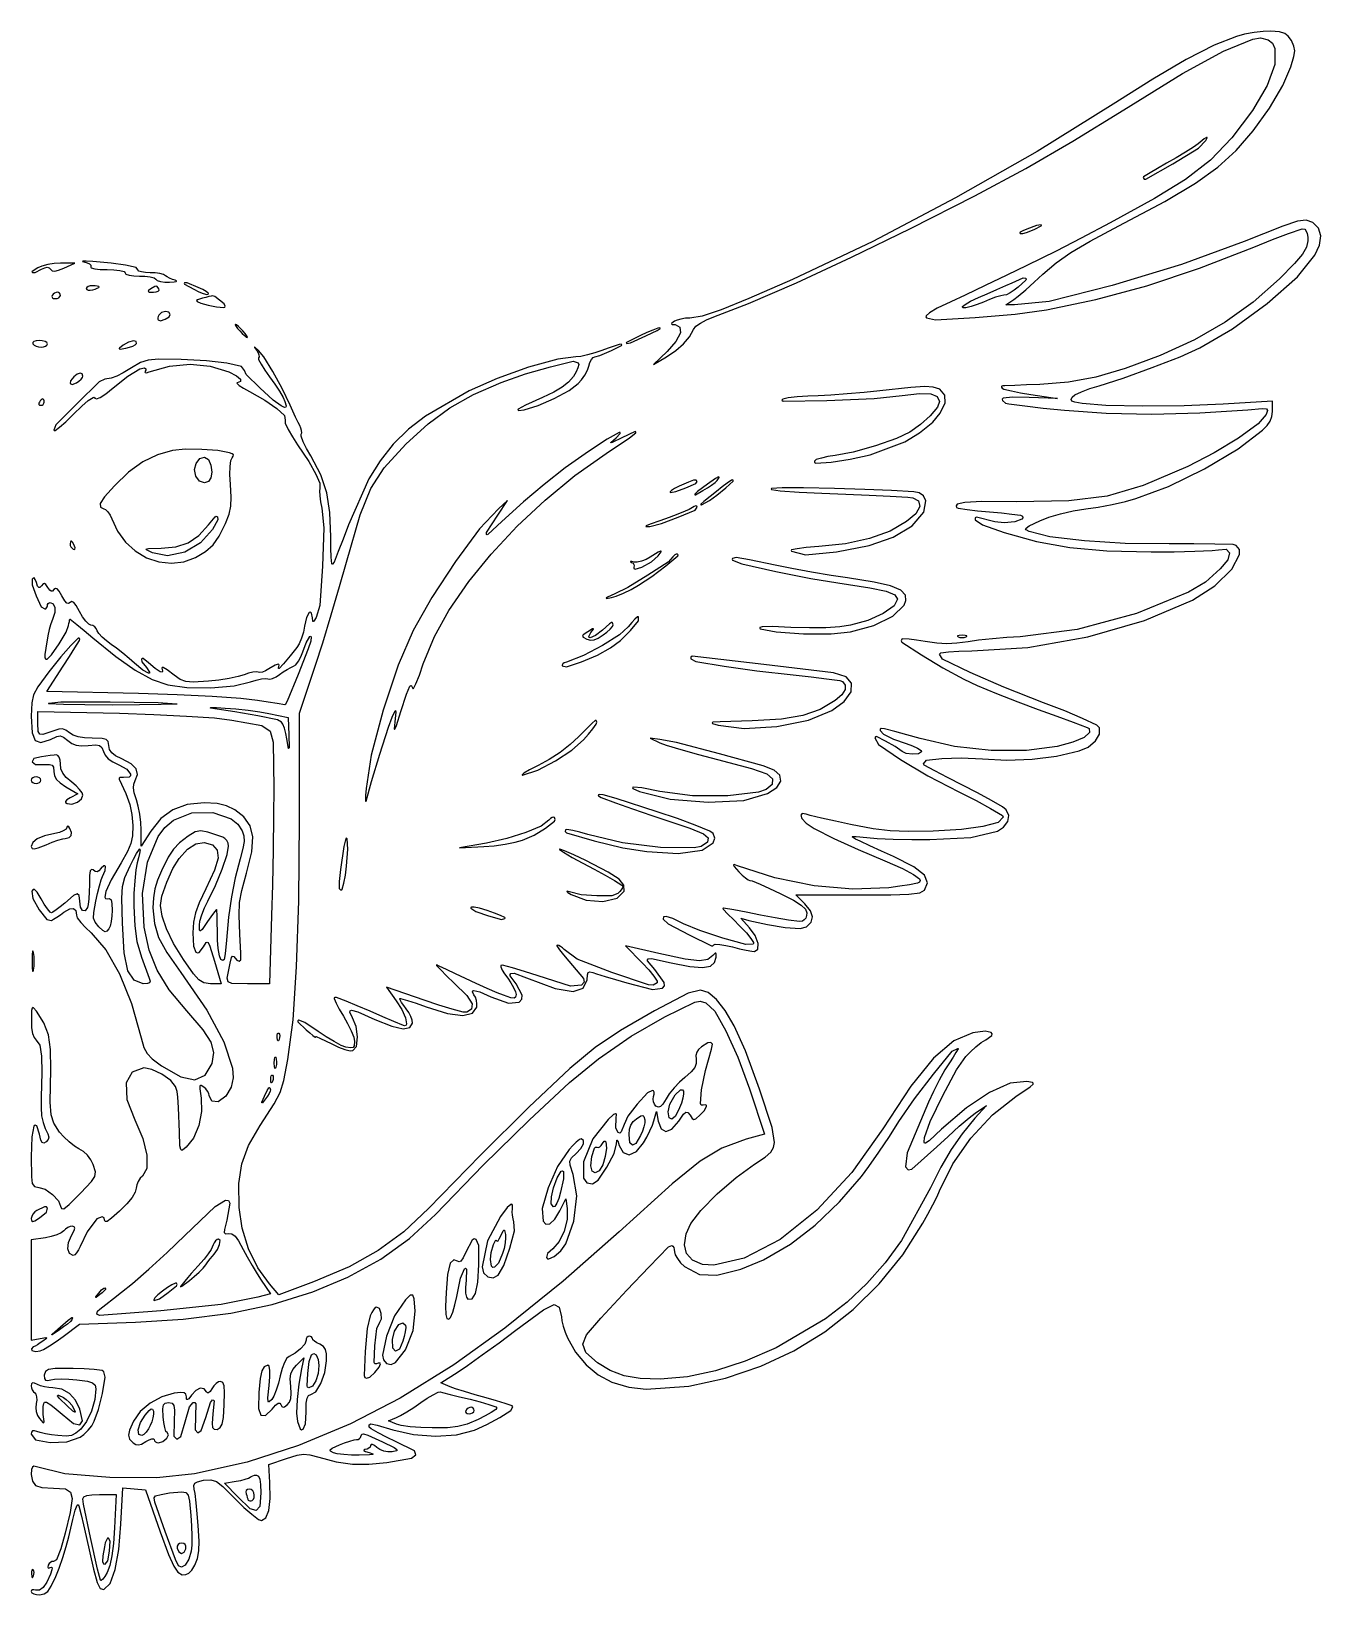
# Model space of a CAD drawing. Extents: x 0 to 79.8, y 5.2 to 101.9.
import ezdxf

# ---------------------------------------------------------------- set-up
doc = ezdxf.new("R2010")
doc.units = 0

msp = doc.modelspace()

# ---------------------------------------------------------------- linework, layer by layer
at = {"color": 7}
for points in [[(74.573646, 101.623028), (73.206004, 101.078644), (71.470859, 100.190175), (69.392203, 98.983058), (66.939251, 97.431751), (62.235274, 94.50242), (57.193212, 91.627242), (52.064414, 88.942971), (47.099941, 86.587571), (44.403603, 85.398491), (42.687133, 84.70435), (41.507246, 84.309046), (40.745383, 84.197205), (40.476267, 84.18177), (40.201421, 84.138092), (39.95942, 84.075109), (39.79995, 84.000268), (39.633868, 83.88758), (39.616642, 83.840649), (39.654167, 83.809721), (39.84995, 83.803331), (40.130333, 83.639782), (40.171969, 83.282622), (39.893812, 82.73874), (39.34995, 82.135913), (38.499951, 81.332999), (39.29995, 81.798467), (39.888828, 82.185692), (40.364645, 82.597247), (40.729804, 83.034878), (40.986768, 83.500269), (41.124012, 83.687859), (41.403488, 83.892119), (41.77956, 84.092534), (42.227731, 84.270574), (44.382285, 85.0937), (47.342759, 86.378747), (50.760305, 87.958549), (54.399931, 89.731703), (58.38585, 91.758112), (61.544326, 93.457004), (64.443408, 95.137986), (67.599915, 97.092972), (71.232539, 99.333516), (73.776329, 100.706658), (75.589386, 101.464116), (76.06369, 101.534889), (76.529992, 101.422928), (76.811451, 101.200867), (76.958267, 100.873795), (76.94214, 99.895922), (76.474645, 98.578599), (75.577761, 97.050961), (74.297175, 95.35226), (72.96619, 93.975777), (71.423798, 92.772524), (69.499912, 91.596961), (66.763599, 90.098212), (64.971624, 89.139593), (63.422329, 88.345422), (61.599922, 87.448133), (60.357799, 86.848835), (59.023251, 86.210095), (57.790897, 85.624537), (56.900609, 85.207058), (56.056944, 84.800684), (55.581384, 84.524866), (55.374739, 84.333681), (55.358286, 84.264186), (55.400611, 84.206662), (55.948705, 84.080766), (58.405966, 84.226469), (60.875301, 84.435814), (62.824239, 84.704487), (65.873945, 85.337654), (69.034899, 86.198595), (72.297205, 87.283939), (75.651353, 88.591172), (76.796968, 89.054104), (77.794136, 89.424452), (78.646112, 89.717278), (78.801349, 89.699366), (78.87796, 89.611914), (78.941576, 89.434004), (78.985295, 89.210198), (78.9999, 88.968326), (78.916008, 88.574826), (78.662627, 88.145716), (78.170487, 87.57111), (77.234628, 86.630132), (75.608825, 85.187376), (73.880384, 83.943537), (71.98411, 82.857452), (69.854656, 81.887354), (67.68713, 81.072124), (65.880048, 80.54167), (64.191431, 80.229151), (62.399921, 80.083497), (61.581955, 80.055954), (60.862944, 80.031728), (60.249969, 80.011065), (60.116591, 80.006538), (60.056984, 79.993744), (60.027435, 79.96179), (60.031445, 79.916011), (60.070529, 79.863003), (60.184013, 79.799348), (60.651006, 79.691981), (61.21321, 79.580148), (61.853859, 79.473563), (63.49992, 79.221394), (61.749922, 79.288702), (60.709086, 79.30617), (60.147012, 79.237845), (60.083338, 79.184067), (60.088266, 79.100867), (60.283214, 78.934361), (60.494946, 78.88102), (61.472257, 78.759097), (62.622619, 78.62673), (63.93321, 78.490373), (66.515321, 78.308889), (69.348214, 78.255396), (72.307154, 78.328482), (75.270099, 78.528001), (76.169799, 78.601162), (76.428897, 78.578078), (76.49897, 78.469564), (76.417463, 78.233086), (75.918495, 77.643971), (74.704188, 76.774417), (73.197808, 75.854424), (71.572277, 75.015763), (68.809147, 73.83454), (66.577311, 73.181703), (64.202814, 72.880724), (60.95569, 72.825748), (58.827721, 72.841999), (57.75811, 72.792036), (57.292769, 72.672523), (57.222715, 72.584996), (57.255696, 72.477848), (57.361741, 72.424507), (57.903586, 72.348916), (58.548068, 72.275125), (59.289347, 72.210862), (60.030973, 72.146236), (60.676571, 72.071344), (61.218238, 71.994314), (61.32798, 71.938893), (61.362645, 71.834156), (61.29927, 71.74385), (60.8566, 71.584205), (60.205953, 71.51806), (59.628059, 71.595805), (58.498005, 71.868928), (58.402084, 71.826341), (58.411457, 71.72181), (58.862686, 71.405582), (60.199924, 70.931315), (62.20641, 70.371006), (64.260035, 70.000207), (66.553929, 69.791845), (69.299913, 69.723879), (70.719218, 69.734019), (72.005262, 69.765443), (73.081178, 69.809877), (73.454299, 69.866569), (73.940767, 69.88943), (74.147807, 69.670099), (74.040466, 69.244233), (73.576364, 68.671678), (72.650456, 67.864598), (71.598598, 67.230345), (68.396095, 65.910139), (64.726863, 64.919445), (61.199923, 64.479621), (60.376047, 64.429078), (59.470838, 64.351265), (58.620434, 64.260044), (57.981759, 64.168926), (57.281115, 64.076844), (56.655428, 64.048761), (56.024722, 64.083907), (55.308359, 64.184149), (54.782308, 64.26794), (54.324197, 64.323798), (53.940449, 64.357519), (53.861115, 64.328143), (53.827414, 64.234215), (53.878493, 64.148487), (55.078781, 63.357287), (56.400594, 62.550577), (57.705665, 61.847289), (58.525862, 61.465368), (59.719279, 60.967448), (61.041557, 60.448353), (62.305659, 59.985245), (63.46497, 59.570916), (64.468194, 59.199609), (65.327345, 58.872493), (65.462775, 58.792367), (65.488063, 58.54427), (65.145205, 58.251944), (64.444436, 57.949732), (63.472558, 57.68778), (61.586019, 57.430471), (59.396175, 57.436698), (57.127914, 57.690193), (54.999931, 58.178772), (54.173646, 58.415538), (53.428683, 58.614471), (52.801181, 58.770486), (52.599934, 58.7927), (52.531992, 58.752279), (52.532396, 58.673223), (52.742547, 58.458816), (53.358724, 58.146132), (54.133542, 57.863402), (54.528224, 57.724738), (54.843752, 57.581155), (55.06162, 57.44969), (55.079113, 57.366619), (54.898857, 57.241565), (54.526305, 57.205235), (54.138054, 57.244622), (53.889932, 57.368295), (53.456178, 57.691953), (52.864939, 58.027066), (52.29815, 58.297472), (52.231711, 58.292154), (52.199934, 58.233565), (52.415436, 57.816188), (53.787016, 56.887117), (55.48004, 55.874416), (57.38685, 54.885433), (58.462605, 54.345758), (59.357502, 53.857742), (60.092978, 53.427266), (60.137392, 53.308624), (59.819856, 52.987574), (58.890879, 52.739774), (57.56167, 52.554731), (55.79993, 52.454251), (54.257578, 52.428825), (53.153737, 52.472084), (52.091181, 52.602472), (50.699936, 52.860658), (49.755152, 53.059783), (48.902126, 53.250934), (48.189221, 53.419935), (47.949939, 53.498007), (47.707628, 53.543471), (47.611472, 53.445021), (47.687652, 53.226196), (47.950789, 52.944789), (48.436389, 52.608635), (49.662458, 51.999037), (51.16096, 51.310979), (52.82044, 50.608269), (53.910545, 50.139338), (54.596247, 49.775669), (54.959897, 49.492163), (55.001678, 49.393685), (54.961023, 49.294738), (54.845209, 49.232549), (54.346017, 49.136777), (53.746421, 49.039869), (53.061564, 48.951178), (50.843903, 48.85603), (48.436323, 49.066159), (46.001255, 49.557964), (43.699945, 50.307072), (43.484434, 50.381575), (43.457113, 50.375175), (43.448863, 50.348354), (43.497804, 50.252602), (43.784808, 49.932337), (43.985145, 49.728631), (44.186147, 49.556594), (44.363964, 49.431297), (44.4702, 49.400312), (44.606258, 49.373173), (45.100802, 49.163633), (45.68299, 48.903302), (46.335335, 48.594597), (47.15562, 48.178891), (47.641582, 47.876104), (47.913514, 47.624035), (47.99994, 47.388322), (47.979575, 47.227351), (47.919717, 47.074642), (47.831313, 46.952742), (47.726843, 46.882964), (47.532257, 46.859015), (46.850442, 46.949711), (46.038182, 47.081379), (45.126846, 47.257349), (44.23455, 47.436256), (43.483473, 47.575952), (42.826228, 47.691173), (42.80794, 47.686235), (42.799946, 47.669062), (42.817864, 47.624189), (43.108383, 47.320035), (43.447444, 46.973784), (43.849945, 46.575628), (44.249653, 46.163113), (44.533321, 45.816273), (44.696114, 45.555986), (44.699547, 45.50064), (44.660069, 45.461699), (44.217807, 45.440435), (42.786816, 45.836964), (41.3617, 46.295548), (40.356598, 46.723635), (39.701659, 47.034512), (39.279635, 47.174563), (39.117175, 47.137619), (39.094589, 47.00899), (39.405055, 46.71694), (40.714596, 46.034293), (42.086043, 45.351873), (42.17869, 45.348544), (42.24315, 45.415175), (42.315361, 45.463511), (42.604503, 45.441302), (42.970231, 45.383676), (43.393531, 45.285564), (43.831047, 45.176338), (44.241196, 45.084109), (44.586917, 45.014968), (44.743529, 45.000317), (44.95227, 45.147255), (44.978544, 45.504937), (44.794964, 45.997852), (44.449944, 46.467901), (43.899945, 47.057373), (44.399944, 46.926925), (45.559267, 46.664098), (46.655618, 46.497335), (47.573377, 46.426524), (47.960244, 46.529275), (48.254041, 46.813736), (48.344045, 47.147242), (48.215259, 47.528061), (47.864721, 47.950917), (47.299941, 48.500313), (51.142678, 48.500313), (53.197295, 48.511729), (54.302281, 48.557956), (54.97366, 48.640781), (55.272812, 48.800313), (55.453774, 49.258007), (55.268055, 49.724505), (54.608708, 50.240959), (53.351619, 50.875695), (52.606018, 51.218226), (51.896992, 51.544796), (51.297089, 51.821827), (50.999936, 51.960353), (50.808528, 52.071547), (50.7973, 52.10169), (50.821369, 52.123029), (51.038022, 52.124699), (51.699935, 52.047832), (52.337266, 51.992238), (53.340558, 51.950166), (54.478213, 51.924845), (55.59993, 51.922511), (58.13015, 52.054596), (59.782177, 52.447914), (60.16454, 52.686552), (60.433582, 53.048168), (60.492357, 53.422313), (60.331497, 53.765187), (60.104775, 53.9503), (59.408035, 54.35241), (58.560717, 54.81214), (57.61397, 55.293651), (56.688502, 55.760383), (55.909055, 56.17412), (55.242972, 56.541982), (55.19993, 56.615233), (55.385336, 56.833774), (56.33744, 56.951017), (57.536544, 56.988359), (58.86019, 56.913673), (60.370919, 56.84175), (61.927942, 56.905031), (63.449074, 57.096893), (64.851809, 57.410582), (65.402683, 57.651226), (65.846383, 58.028996), (66.096587, 58.457578), (66.092365, 58.84786), (65.941481, 59.010818), (65.047881, 59.423575), (63.949899, 59.890543), (62.637832, 60.399297), (60.171191, 61.364308), (58.091954, 62.273767), (56.392811, 63.091497), (56.199929, 63.402527), (56.272199, 63.48613), (56.755905, 63.545353), (57.391927, 63.587103), (58.201243, 63.600294), (61.67578, 63.819226), (65.370204, 64.476863), (68.8934, 65.480836), (71.844796, 66.744096), (73.22787, 67.624513), (74.279315, 68.651268), (74.769947, 69.558232), (74.764047, 69.87654), (74.562794, 70.123222), (74.371146, 70.181063), (73.245924, 70.212958), (71.929556, 70.23027), (70.412799, 70.222922), (67.697884, 70.251304), (65.162719, 70.404266), (63.036968, 70.651984), (61.741965, 70.984851), (61.556538, 71.095963), (61.530702, 71.150304), (61.552372, 71.206437), (61.75092, 71.349661), (62.399921, 71.657255), (62.959585, 71.875731), (63.68054, 72.084552), (64.469916, 72.262337), (65.245179, 72.38712), (66.012245, 72.50277), (66.875723, 72.6666), (67.701874, 72.850067), (68.345175, 73.025042), (70.363666, 73.777777), (72.603291, 74.87521), (74.6834, 76.10348), (76.186523, 77.25182), (76.467506, 77.540336), (76.656125, 77.819667), (76.763458, 78.108493), (76.799903, 78.424463), (76.799903, 79.045564), (73.749907, 78.87292), (71.329107, 78.775864), (68.782867, 78.751913), (66.497304, 78.794642), (65.037184, 78.914614), (64.572647, 78.986357), (64.381363, 79.060673), (64.338054, 79.164488), (64.410378, 79.312877), (64.580201, 79.446368), (64.996125, 79.634944), (65.509506, 79.831159), (66.073109, 80.010084), (67.561282, 80.481727), (69.36312, 81.131031), (71.090034, 81.807168), (72.299909, 82.351235), (74.326099, 83.521769), (76.477419, 85.10185), (78.351356, 86.750138), (79.422714, 88.084174), (79.713896, 88.709648), (79.78973, 89.278264), (79.64634, 89.754482), (79.303415, 90.116349), (78.886025, 90.250109), (78.357809, 90.188715), (77.446763, 89.883795), (75.05342, 88.932627), (71.170713, 87.51216), (66.891781, 86.21553), (62.994835, 85.232677), (60.842832, 85.010757), (60.299924, 85.021248), (60.799924, 85.356348), (61.071557, 85.559498), (61.534922, 85.953025), (62.065546, 86.423243), (62.599921, 86.917022), (63.416349, 87.612716), (64.329746, 88.252178), (65.530876, 88.961479), (67.299915, 89.903557), (70.140394, 91.417069), (72.03569, 92.542968), (73.419971, 93.531866), (74.565843, 94.569125), (75.615583, 95.776411), (76.623826, 97.188176), (77.453362, 98.587204), (77.937525, 99.736155), (78.124804, 100.379059), (78.177778, 100.740934), (78.134415, 101.030675), (77.985082, 101.366805), (77.783966, 101.648865), (77.561099, 101.81172), (77.241669, 101.899703), (76.69334, 101.944039), (76.232035, 101.934913), (75.660888, 101.867807), (75.077333, 101.759611), (74.573646, 101.623028), (74.573646, 101.623028)], [(72.199909, 94.988812), (71.916309, 94.782573), (71.420848, 94.466258), (70.841707, 94.115238), (70.249911, 93.775184), (69.694034, 93.458697), (69.22585, 93.179747), (68.825083, 92.93242), (68.799913, 92.88713), (68.858817, 92.784471), (68.97717, 92.783519), (70.63181, 93.737359), (72.222896, 94.71053), (72.687892, 95.180811), (72.765302, 95.339859), (72.758888, 95.368251), (72.730359, 95.374024), (72.580182, 95.288763), (72.199909, 94.988812), (72.199909, 94.988812)], [(61.599922, 89.700261), (61.349429, 89.595809), (61.193673, 89.508059), (61.167531, 89.456761), (61.199923, 89.424498), (61.354881, 89.440016), (61.588047, 89.500826), (61.848198, 89.588331), (62.099922, 89.693038), (62.498435, 89.897204), (62.514647, 89.935453), (62.482003, 89.961148), (62.19784, 89.916469), (61.599922, 89.700261), (61.599922, 89.700261)], [(0.399999, 87.300264), (0.061479, 87.088667), (0.043312, 87.047676), (0.071992, 87.013214), (0.238421, 87.022291), (0.638582, 87.220913), (0.841968, 87.314319), (0.989543, 87.341206), (1.101066, 87.307433), (1.190379, 87.215829), (1.296077, 87.130167), (1.454527, 87.109581), (1.684176, 87.158522), (2.014943, 87.287352), (2.699996, 87.584607), (1.799998, 87.585348), (1.418751, 87.564648), (1.017499, 87.501911), (0.65471, 87.410092), (0.399999, 87.300264), (0.399999, 87.300264)], [(3.253387, 87.667371), (3.45734, 87.617821), (3.610381, 87.545999), (3.69107, 87.465057), (3.691583, 87.386652), (3.686688, 87.343751), (3.716633, 87.312642), (3.926616, 87.253466), (4.257102, 87.212974), (4.688191, 87.200264), (5.114385, 87.185836), (5.473401, 87.141514), (5.74133, 87.078498), (5.799993, 87.000265), (5.853049, 86.922594), (6.0609, 86.859015), (6.347765, 86.814724), (6.688188, 86.800265), (7.037354, 86.785642), (7.351786, 86.741515), (7.60005, 86.678043), (7.69999, 86.600265), (7.794141, 86.524291), (8.004133, 86.46583), (8.270103, 86.429246), (8.561793, 86.423466), (8.836245, 86.438129), (8.97569, 86.467469), (8.989456, 86.483996), (8.981491, 86.503976), (8.899989, 86.542878), (8.732911, 86.59297), (8.561676, 86.663876), (8.410798, 86.743575), (8.30999, 86.819678), (8.189161, 86.889633), (7.952552, 86.947217), (7.664878, 86.986998), (7.359991, 87.000265), (7.068714, 87.013212), (6.823241, 87.052844), (6.646396, 87.109841), (6.599992, 87.179257), (6.485266, 87.32632), (5.832852, 87.467498), (4.946448, 87.593696), (3.799995, 87.689965), (3.40558, 87.712225), (3.18568, 87.71292), (3.17593, 87.704931), (3.180909, 87.693351), (3.253387, 87.667371), (3.253387, 87.667371)], [(3.399996, 86.01899), (3.431503, 85.958225), (3.517496, 85.92169), (3.646731, 85.915393), (3.799995, 85.942316), (3.953272, 85.987957), (4.082495, 86.038714), (4.179422, 86.088178), (4.199995, 86.123592), (4.178084, 86.153522), (4.082495, 86.177743), (3.953324, 86.194731), (3.799995, 86.200266), (3.646867, 86.186957), (3.517496, 86.147016), (3.429907, 86.088286), (3.399996, 86.01899), (3.399996, 86.01899)], [(7.399991, 86.000266), (7.256598, 85.897042), (7.242787, 85.871794), (7.251062, 85.844231), (7.318023, 85.810439), (7.561794, 85.803329), (7.732096, 85.816161), (7.853307, 85.859335), (7.907727, 85.924342), (7.89999, 86.000266), (7.798683, 86.148326), (7.733806, 86.180641), (7.649739, 86.15704), (7.399991, 86.000266), (7.399991, 86.000266)], [(10.06886, 85.976966), (10.371588, 85.829651), (10.644728, 85.723348), (10.866866, 85.659831), (10.949567, 85.683181), (10.962178, 85.71435), (10.948547, 85.745086), (10.815792, 85.85106), (10.606984, 85.973558), (10.337119, 86.09764), (9.637685, 86.381784), (9.47715, 86.378032), (9.451724, 86.340568), (9.47372, 86.300994), (10.06886, 85.976966), (10.06886, 85.976966)], [(61.073, 86.116842), (60.829767, 85.9235), (60.572921, 85.759081), (60.338109, 85.641956), (60.175348, 85.606586), (59.994154, 85.579783), (59.671818, 85.480788), (59.298293, 85.345805), (58.916993, 85.187212), (58.534726, 85.033867), (58.158294, 84.914599), (57.833305, 84.839113), (57.645454, 84.839203), (57.613043, 84.867459), (57.621576, 84.909602), (57.781427, 85.047055), (58.121897, 85.240192), (58.603809, 85.461824), (59.158648, 85.702176), (59.75419, 85.963397), (60.3035, 86.207024), (60.699924, 86.386328), (61.375732, 86.684695), (61.537584, 86.666485), (61.568872, 86.610138), (61.545577, 86.550045), (61.073, 86.116842), (61.073, 86.116842)], [(1.299998, 85.600266), (1.27841, 85.524337), (1.304293, 85.459017), (1.377868, 85.41492), (1.488195, 85.400267), (1.607417, 85.415175), (1.708406, 85.459017), (1.775994, 85.523991), (1.799998, 85.600266), (1.785674, 85.676613), (1.744715, 85.741516), (1.683608, 85.784955), (1.611801, 85.800266), (1.530686, 85.785606), (1.442578, 85.741516), (1.361239, 85.676769), (1.299998, 85.600266), (1.299998, 85.600266)], [(10.599987, 85.421122), (10.283791, 85.328776), (10.232708, 85.279099), (10.25567, 85.22669), (10.499987, 85.123916), (10.940896, 84.986619), (11.452892, 84.895775), (11.91394, 84.855823), (11.974519, 84.878326), (11.999985, 84.93772), (11.942094, 85.069662), (11.655431, 85.314996), (11.351902, 85.538269), (11.199986, 85.57397), (11.136874, 85.562006), (10.982486, 85.523471), (10.798774, 85.47545), (10.599987, 85.421122), (10.599987, 85.421122)], [(7.891766, 84.386962), (7.848093, 84.29859), (7.82551, 84.209465), (7.825973, 84.13285), (7.851337, 84.082254), (8.006268, 84.035629), (8.277974, 84.123623), (8.52523, 84.27102), (8.599989, 84.421666), (8.517303, 84.552622), (8.305713, 84.595014), (8.057113, 84.533713), (7.891766, 84.386962), (7.891766, 84.386962)], [(12.899984, 83.400269), (13.04593, 83.247052), (13.185017, 83.117769), (13.305183, 83.019607), (13.361978, 83.00027), (13.376868, 83.008457), (13.37793, 83.025415), (13.326267, 83.117769), (13.231903, 83.246693), (13.099983, 83.400269), (12.954037, 83.553486), (12.81495, 83.682769), (12.694785, 83.780931), (12.637989, 83.800268), (12.6231, 83.792081), (12.622037, 83.775123), (12.6737, 83.682769), (12.768065, 83.553845), (12.899984, 83.400269), (12.899984, 83.400269)], [(37.699953, 83.113471), (36.838944, 82.690314), (36.8215, 82.654737), (36.851125, 82.628425), (37.080077, 82.667386), (38.024303, 83.088748), (38.42352, 83.277034), (38.725229, 83.436364), (38.909747, 83.552002), (38.917137, 83.572611), (38.899951, 83.586174), (38.774833, 83.567365), (38.464952, 83.451009), (38.097548, 83.297291), (37.699953, 83.113471), (37.699953, 83.113471)], [(35.299956, 82.191079), (34.873086, 82.041571), (34.417457, 81.915211), (33.998654, 81.826802), (33.699958, 81.800291), (32.573927, 81.660411), (30.777794, 81.149708), (28.833858, 80.463666), (27.099966, 79.705227), (24.393214, 78.133823), (23.346365, 77.324412), (22.403401, 76.396047), (21.580993, 75.365355), (20.887925, 74.243599), (19.625221, 71.411195), (19.298642, 70.522988), (18.998907, 69.749756), (18.734383, 69.097265), (18.649385, 68.969696), (18.613615, 68.961458), (18.590561, 68.990022), (18.550834, 69.402996), (18.526866, 69.96286), (18.527917, 70.658784), (18.483809, 72.166937), (18.289259, 73.389968), (17.909562, 74.502162), (17.301652, 75.664894), (17.038616, 76.124), (16.834361, 76.53947), (16.692247, 76.884991), (16.703984, 77.006757), (16.732176, 77.099996), (16.723288, 77.237141), (16.683397, 77.39201), (16.615868, 77.542141), (16.513929, 77.737494), (16.357748, 78.059449), (16.183702, 78.429444), (16.01473, 78.800275), (15.519098, 79.829146), (14.943765, 80.882055), (14.39281, 81.792635), (14.05088, 82.200271), (13.839778, 82.391961), (13.814773, 82.398842), (13.808018, 82.393153), (13.809187, 82.3844), (13.959201, 82.181869), (14.040714, 82.05069), (14.089639, 81.919835), (14.101217, 81.808571), (14.070001, 81.736956), (14.05444, 81.641826), (14.217139, 81.337677), (14.44908, 80.968931), (14.748551, 80.55536), (15.067171, 80.117151), (15.35887, 79.672976), (15.5911, 79.279114), (15.695722, 79.033109), (15.769667, 78.764563), (15.749995, 78.680354), (15.677428, 78.663341), (15.468906, 78.764417), (14.95862, 79.119942), (14.13305, 79.882662), (13.304178, 80.702803), (13.199983, 80.956712), (13.012841, 81.20052), (12.101123, 81.400158), (10.849898, 81.552899), (9.272004, 81.629554), (7.869526, 81.648664), (7.234166, 81.597498), (6.763463, 81.446502), (6.193155, 81.119487), (5.681567, 80.799258), (5.291457, 80.601382), (4.937646, 80.482804), (4.550597, 80.415575), (4.205792, 80.254895), (2.862001, 78.932476), (1.527096, 77.581848), (1.399998, 77.269528), (1.423434, 77.230197), (1.469179, 77.232086), (1.756467, 77.440603), (2.147614, 77.782792), (2.61351, 78.244953), (3.128852, 78.755741), (3.530447, 79.097836), (3.820469, 79.287734), (3.884102, 79.29322), (3.930493, 79.24932), (4.039323, 79.193528), (4.267816, 79.281307), (4.605235, 79.500833), (5.066978, 79.872081), (5.978067, 80.596412), (6.708306, 81.064186), (7.010185, 81.116212), (7.084753, 81.059681), (7.078985, 80.966284), (7.035103, 80.869291), (7.056368, 80.822387), (7.133197, 80.816724), (7.292932, 80.869889), (8.55747, 81.230794), (9.835876, 81.352294), (11.073067, 81.230299), (12.21562, 80.869354), (12.704184, 80.624841), (12.956041, 80.409206), (12.942928, 80.267596), (12.749984, 80.190961), (12.726929, 80.174739), (12.732367, 80.147079), (12.867171, 80.031822), (13.132939, 79.862584), (13.499983, 79.662287), (14.458007, 79.121138), (15.186363, 78.606895), (15.661107, 78.159705), (15.715913, 77.869677), (15.718499, 77.702245), (15.89805, 77.312661), (16.155756, 76.849207), (16.480703, 76.350667), (17.172459, 75.314029), (17.61206, 74.547329), (17.856005, 73.980964), (17.855927, 73.650453), (17.832742, 73.499085), (17.853596, 73.191236), (17.900697, 72.824864), (17.973208, 72.437985), (18.093466, 71.220102), (18.015481, 68.841297), (17.860048, 66.418861), (17.62684, 65.669666), (17.490231, 65.440274), (17.44451, 65.411908), (17.423586, 65.418678), (17.413884, 65.438413), (17.40606, 65.650291), (17.339525, 65.9477), (17.277716, 65.995452), (17.203639, 65.970687), (17.032234, 65.670351), (16.915138, 65.131666), (16.840139, 64.766017), (16.722548, 64.385669), (16.583122, 64.045634), (16.44243, 63.811873), (16.028961, 63.28995), (15.611069, 62.807896), (15.33101, 62.523658), (15.302132, 62.522112), (15.295649, 62.550295), (15.345352, 62.723918), (15.328183, 62.769891), (15.281745, 62.785761), (15.085798, 62.72072), (14.70174, 62.483056), (14.502622, 62.370145), (14.304705, 62.293055), (14.134696, 62.258264), (14.030024, 62.281729), (13.916404, 62.310114), (13.70039, 62.283635), (13.441976, 62.221164), (13.17123, 62.125448), (12.81168, 62.012325), (12.245138, 61.897087), (11.599547, 61.797348), (10.961176, 61.730273), (10.025405, 61.670755), (9.564261, 61.699939), (9.222879, 61.826371), (8.832307, 62.103793), (8.415831, 62.433931), (8.152182, 62.577539), (8.102321, 62.571797), (8.077649, 62.528088), (8.119088, 62.369394), (8.124252, 62.32584), (8.094256, 62.293842), (7.978741, 62.301713), (7.658748, 62.518554), (7.249991, 62.864911), (6.923973, 63.127378), (6.85965, 63.138357), (6.811385, 63.094443), (6.834533, 62.92375), (7.130989, 62.566044), (7.317529, 62.291215), (7.309228, 62.233047), (7.252035, 62.219573), (6.898017, 62.42067), (6.390103, 62.851251), (6.064581, 63.136114), (5.671249, 63.456512), (5.274537, 63.762135), (4.939804, 64.000294), (4.64808, 64.217424), (4.383643, 64.45623), (4.1778, 64.682746), (4.086216, 64.850292), (4.021836, 64.98409), (3.923314, 65.09748), (3.807021, 65.174158), (3.690583, 65.200292), (3.554845, 65.251881), (3.366675, 65.444179), (3.167426, 65.712641), (2.984562, 66.030544), (2.78008, 66.402357), (2.623561, 66.601853), (2.501448, 66.654755), (2.400695, 66.601419), (2.305711, 66.531854), (2.198597, 66.554999), (2.068583, 66.701855), (1.899998, 67.00029), (1.734622, 67.291884), (1.603468, 67.441228), (1.496038, 67.468834), (1.403168, 67.405418), (1.316477, 67.305224), (1.232953, 67.288862), (1.142352, 67.353321), (1.027024, 67.526294), (0.906198, 67.709286), (0.816164, 67.770825), (0.730367, 67.749817), (0.631406, 67.633382), (0.539237, 67.529971), (0.462983, 67.52482), (0.392322, 67.609889), (0.314287, 67.833382), (0.245922, 68.027381), (0.181237, 68.114093), (0.120563, 68.112528), (0.064047, 68.032809), (0.050453, 67.694895), (0.30479, 67.001085), (0.616101, 66.331195), (0.830374, 66.200291), (0.895074, 66.215662), (0.950172, 66.259041), (0.98716, 66.32391), (0.999999, 66.400291), (1.013555, 66.476654), (1.052463, 66.54154), (1.110466, 66.584946), (1.178601, 66.60029), (1.355669, 66.516304), (1.454504, 66.297608), (1.452011, 65.971983), (1.343991, 65.600292), (1.198684, 65.218626), (1.109234, 64.92004), (1.029218, 64.542793), (0.896615, 63.780267), (0.839561, 63.386927), (0.840504, 63.170904), (0.894867, 63.090081), (0.986247, 63.091795), (1.261754, 63.351537), (1.727442, 64.050019), (2.156182, 64.770575), (2.306993, 65.181639), (2.332008, 65.308009), (2.355557, 65.424125), (2.375751, 65.521372), (2.384695, 65.559655), (2.394832, 65.570512), (2.409451, 65.567883), (2.810301, 65.244573), (3.269443, 64.865506), (3.812079, 64.403676), (5.229498, 63.246547), (6.43409, 62.40676), (7.490083, 61.834014), (8.445216, 61.505322), (9.623568, 61.337161), (11.111642, 61.32096), (12.556601, 61.433927), (13.571279, 61.678588), (13.919391, 61.791809), (14.24471, 61.867981), (14.514191, 61.905055), (14.640291, 61.875384), (14.751649, 61.853812), (14.935906, 61.902782), (15.151205, 62.001034), (15.368994, 62.140248), (15.596481, 62.297416), (15.840902, 62.449591), (16.067189, 62.576702), (16.229848, 62.649799), (16.373365, 62.748284), (16.534578, 62.960734), (16.686204, 63.234877), (16.804008, 63.536292), (17.01821, 64.108415), (17.243842, 64.497393), (17.294322, 64.514394), (17.32832, 64.473389), (17.302789, 64.200293), (17.143362, 63.7316), (16.509886, 62.150455), (15.839315, 60.49328), (15.719026, 60.273358), (15.698294, 60.264528), (15.2062, 60.339295), (14.653165, 60.426695), (13.999982, 60.535658), (12.976314, 60.662295), (11.199839, 60.782865), (9.037667, 60.887125), (6.633654, 60.962598), (0.967323, 61.100297), (1.98366, 62.656481), (2.373179, 63.261929), (2.701447, 63.792199), (2.976174, 64.250697), (2.999996, 64.337476), (2.963521, 64.393304), (2.897743, 64.382325), (2.444652, 63.93287), (1.831274, 63.232077), (1.091659, 62.297947), (0.414872, 61.381355), (0.145941, 60.88787), (0.031483, 60.393596), (0, 59.560984), (0.046974, 58.534112), (0.240405, 58.063586), (0.5955, 57.930804), (1.184087, 58.122341), (1.581833, 58.303495), (1.797594, 58.339106), (1.98789, 58.272022), (2.264051, 58.052193), (2.517671, 57.869728), (2.783948, 57.764629), (3.103168, 57.726672), (3.523672, 57.74903), (3.997156, 57.784327), (4.229963, 57.744292), (4.36902, 57.620507), (4.468307, 57.368799), (4.573312, 57.144859), (4.768535, 56.932232), (5.049712, 56.734865), (5.413553, 56.557074), (5.903335, 56.288435), (6.138694, 55.984395), (6.134423, 55.870981), (6.051137, 55.79388), (5.708031, 55.763943), (5.579188, 55.776868), (5.484533, 55.760819), (5.439259, 55.720053), (5.439327, 55.663943), (5.847767, 54.788088), (6.097079, 54.101204), (6.232631, 53.475063), (6.284511, 52.800308), (6.260116, 52.168534), (6.16247, 51.680612), (5.953777, 51.180998), (5.560987, 50.492246), (4.941296, 49.433505), (4.606685, 48.724011), (4.549737, 48.366021), (4.598898, 48.281366), (4.696265, 48.271208), (4.843023, 48.278753), (4.938383, 48.194914), (4.98677, 47.979711), (4.996931, 47.544037), (4.981758, 47.199024), (4.938852, 46.860034), (4.877271, 46.570656), (4.803515, 46.400316), (4.684007, 46.259619), (4.571226, 46.229174), (4.430878, 46.29836), (4.186731, 46.525719), (3.95254, 46.809916), (3.858952, 47.062512), (3.866525, 47.408167), (3.997385, 48.125717), (4.101563, 48.600875), (4.218513, 49.05729), (4.332178, 49.44309), (4.417233, 49.647598), (4.572113, 50.004223), (4.592014, 50.253762), (4.555759, 50.301805), (4.495579, 50.300789), (4.326674, 50.157271), (4.18755, 50.000207), (4.071988, 49.937832), (3.959296, 49.953378), (3.833036, 50.047271), (3.727701, 50.072172), (3.649996, 49.989228), (3.609525, 49.712302), (3.599995, 49.15667), (3.591122, 48.703367), (3.564464, 48.270506), (3.526111, 47.905355), (3.479039, 47.71782), (3.337068, 47.527131), (3.175673, 47.529667), (3.042204, 47.744722), (2.999996, 48.112117), (2.966027, 48.475309), (2.845081, 48.563929), (2.622947, 48.469356), (2.069441, 48.000314), (1.79725, 47.77058), (1.544799, 47.577017), (1.329342, 47.427431), (1.243039, 47.401855), (1.165423, 47.438852), (0.997556, 47.652178), (0.807031, 47.926642), (0.608218, 48.251854), (0.358195, 48.663385), (0.206483, 48.838013), (0.109589, 48.842089), (0.040868, 48.73637), (0.096375, 48.274294), (0.49311, 47.5778), (0.964272, 46.972691), (1.257556, 46.925976), (1.384729, 47.003193), (1.582287, 47.130929), (1.804721, 47.278614), (2.022573, 47.427199), (2.380557, 47.637257), (2.61408, 47.663373), (2.753186, 47.535364), (2.799996, 47.242196), (2.85001, 47.084421), (3.067385, 46.800993), (3.361673, 46.477642), (3.710256, 46.149502), (4.621195, 45.106754), (5.458886, 43.627584), (6.193817, 41.792863), (6.791922, 39.663042), (6.964967, 39.064924), (7.166072, 38.681698), (7.483475, 38.351941), (8.066887, 37.92305), (9.254264, 37.238346), (10.127248, 37.060553), (10.755994, 37.3471), (11.189972, 38.069982), (11.287878, 38.758623), (11.129499, 39.40051), (10.642207, 40.162789), (9.626771, 41.326863), (8.537073, 42.635977), (7.78546, 43.841032), (7.291522, 45.084602), (6.986732, 46.50465), (6.891166, 48.590785), (7.198767, 50.533522), (7.85552, 52.115789), (8.268836, 52.67542), (8.800369, 53.124298), (9.932932, 53.580216), (11.237465, 53.598747), (12.379171, 53.203109), (12.772233, 52.890492), (13.049415, 52.471686), (13.14719, 52.155173), (13.164221, 51.818229), (13.097698, 51.383748), (12.926168, 50.731309), (12.623174, 49.56004), (12.390354, 48.388991), (12.213404, 47.135154), (12.07879, 45.712074), (12.005777, 44.854052), (11.938411, 44.499644), (11.845988, 44.437885), (11.731939, 44.512075), (11.644455, 44.744203), (11.57433, 45.182833), (11.527161, 45.705007), (11.513812, 46.250316), (11.513237, 46.767967), (11.504036, 47.203752), (11.490229, 47.579359), (11.468421, 47.600314), (11.435632, 47.584154), (11.28128, 47.381051), (11.105521, 47.140012), (10.907197, 46.853888), (10.572823, 46.369292), (10.471313, 46.28508), (10.432482, 46.287182), (10.411898, 46.320175), (10.399987, 46.624101), (10.433987, 46.887423), (10.55184, 47.274573), (10.719062, 47.702842), (10.916934, 48.112982), (11.396621, 49.090516), (11.813852, 50.101006), (12.120365, 50.998731), (12.199884, 51.526983), (12.173737, 51.699447), (12.097142, 51.865093), (11.983777, 51.999093), (11.849985, 52.078838), (10.921336, 52.393862), (10.487667, 52.469066), (10.148489, 52.398791), (9.718425, 52.148796), (9.170864, 51.723822), (8.799383, 51.333993), (8.472129, 50.830998), (8.050607, 50.000425), (7.802263, 49.414253), (7.642632, 48.878257), (7.555832, 48.328413), (7.528498, 47.700428), (7.617301, 46.730884), (7.876038, 45.875918), (8.37957, 44.944543), (9.259697, 43.695162), (10.863189, 41.378328), (11.917319, 39.403962), (12.444003, 37.788329), (12.49054, 37.194702), (12.373678, 36.610834), (12.047311, 36.040891), (11.565757, 35.700718), (11.180456, 35.746126), (10.999986, 36.087643), (10.977362, 36.207619), (10.906518, 36.351458), (10.803542, 36.494894), (10.681796, 36.615425), (10.515026, 36.719081), (10.468222, 36.718375), (10.438553, 36.68217), (10.427059, 36.498053), (10.505763, 35.931524), (10.528567, 35.104636), (10.358861, 34.235499), (10.033622, 33.454543), (9.5928, 32.893828), (9.356344, 32.719229), (9.293967, 32.711806), (9.246646, 32.753117), (9.19357, 32.970619), (9.162677, 33.819334), (9.114277, 35.352486), (9.076862, 35.97884), (9.020825, 36.349378), (8.920877, 36.646281), (8.634887, 37.015531), (8.078643, 37.403768), (7.45852, 37.705453), (6.957382, 37.800327), (6.24184, 37.540595), (5.864951, 36.88404), (5.918158, 35.852512), (6.411421, 34.57769), (6.893688, 33.440943), (7.142812, 32.397838), (7.148684, 31.570691), (6.878676, 31.108431), (6.733745, 30.967796), (6.61123, 30.775514), (6.527869, 30.563872), (6.499992, 30.365409), (6.438238, 30.106079), (6.235216, 29.772906), (5.912237, 29.382097), (5.465306, 28.937292), (4.971171, 28.49122), (4.691543, 28.288464), (4.577739, 28.289514), (4.538633, 28.387293), (4.51421, 28.519622), (4.396884, 28.585515), (4.063997, 28.454833), (3.460362, 27.659997), (3.016124, 26.75034), (2.921672, 26.539782), (2.808428, 26.361903), (2.693857, 26.237009), (2.59867, 26.200341), (2.37409, 26.311436), (2.262991, 26.594626), (2.299659, 26.998905), (2.481352, 27.422633), (2.656732, 27.735998), (2.702802, 27.890139), (2.660228, 27.969259), (2.535793, 28.000339), (2.40845, 27.979356), (2.26248, 27.915094), (2.121472, 27.821184), (2.008133, 27.710141), (1.857377, 27.589441), (1.578467, 27.466264), (1.239582, 27.359513), (0.883645, 27.287433), (0, 27.154922), (0, 24.05432), (0, 20.953717), (0.546196, 21.058129), (0.893553, 21.121844), (0.950257, 21.104144), (0.958672, 21.082154), (0.947652, 21.061347), (0.717834, 20.888657), (0.558172, 20.777948), (0.388196, 20.671776), (0.231935, 20.583874), (0.121638, 20.534942), (0.004713, 20.425343), (0.042576, 20.310473), (0.275499, 20.24547), (0.553502, 20.285591), (0.762856, 20.377834), (1.126595, 20.597016), (1.543795, 20.872044), (1.965721, 21.174774), (2.994294, 21.942192), (6.447141, 22.057039), (9.408442, 22.249867), (12.351519, 22.630371), (14.915723, 23.167319), (17.419646, 23.937918), (19.582922, 24.844658), (21.639751, 25.972218), (23.413623, 27.235848), (25.008033, 28.719505), (27.958728, 31.775517), (30.802426, 34.571992), (33.302119, 36.89038), (35.099956, 38.366354), (37.117846, 39.756495), (39.19882, 40.956833), (41.054079, 41.85957), (41.39542, 41.926635), (41.731104, 41.835381), (42.288486, 41.316458), (42.983843, 40.097395), (43.71882, 38.472284), (44.436347, 36.511835), (45.373478, 33.706584), (44.236712, 33.390381), (42.739742, 32.829321), (41.392831, 32.025182), (39.649464, 30.61718), (36.369086, 27.647044), (32.904417, 24.595039), (29.313091, 21.693136), (26.146822, 19.417321), (22.828567, 17.36945), (19.744484, 15.774168), (16.541607, 14.433244), (13.360535, 13.411889), (10.099987, 12.683042), (7.76985, 12.442896), (4.854125, 12.462803), (2.074562, 12.687372), (0.325092, 13.118403), (0.166026, 13.147306), (0.066695, 13.094465), (0.013358, 12.945629), (0, 12.643154), (0.06914, 12.222837), (0.271112, 11.968572), (0.659833, 11.835698), (1.366356, 11.797297), (2.117127, 11.743327), (2.436871, 11.544939), (2.534824, 11.152264), (2.397516, 10.288408), (2.105673, 9.007049), (1.822125, 8.039525), (1.559032, 7.351263), (1.367948, 7.252715), (1.277068, 7.249798), (1.184368, 7.204753), (1.103988, 7.125128), (1.049052, 7.022526), (1.020169, 6.914707), (1.036471, 6.857648), (1.086571, 6.844022), (1.173448, 6.883956), (1.259797, 6.907553), (1.300727, 6.867212), (1.281956, 6.734716), (1.187826, 6.46835), (0.965137, 5.967829), (0.736096, 5.642193), (0.503048, 5.485109), (0.267957, 5.484988), (0.165423, 5.510032), (0.078712, 5.500702), (0.021703, 5.45933), (0, 5.39409), (0.036933, 5.31984), (0.150108, 5.257274), (0.315296, 5.21451), (0.511005, 5.200368), (0.797445, 5.254749), (1.019565, 5.409221), (1.232586, 5.72052), (1.519836, 6.326041), (1.732266, 6.85236), (1.959696, 7.510068), (2.167018, 8.187115), (2.318156, 8.776038), (2.568833, 9.85625), (2.720537, 10.424113), (2.831065, 10.743017), (2.865292, 10.77174), (2.908098, 10.758926), (2.945012, 10.694075), (3.081695, 10.15216), (3.232826, 9.524797), (3.39855, 8.793856), (3.855187, 6.773095), (4.084696, 5.95798), (4.273246, 5.589024), (4.489909, 5.524172), (4.877484, 5.887122), (5.189875, 6.75729), (5.423374, 7.988929), (5.552217, 9.560745), (5.656703, 11.821125), (6.361952, 11.760742), (7.067202, 11.700359), (7.985421, 9.100363), (8.498592, 7.689778), (8.813901, 6.973221), (9.071487, 6.586326), (9.340268, 6.437969), (9.56442, 6.446587), (9.755131, 6.53539), (9.931393, 6.7216), (10.115784, 7.030913), (10.281945, 7.451829), (10.365222, 7.90804), (10.380544, 8.520829), (10.329049, 9.493307), (10.272276, 10.216315), (10.205544, 10.894268), (10.137972, 11.463341), (10.085018, 11.724971), (10.054186, 11.953656), (10.115548, 12.096298), (10.288416, 12.19396), (10.66752, 12.281072), (11.112202, 12.308405), (11.451822, 12.203507), (11.846323, 11.901271), (12.642808, 11.106463), (13.154671, 10.606164), (13.638457, 10.184029), (14.054517, 9.861972), (14.242694, 9.800362), (14.512105, 9.955459), (14.694802, 10.421716), (14.785421, 11.155927), (14.767871, 12.140013), (14.699981, 13.26147), (15.792019, 13.633023), (16.446078, 13.8352), (16.854863, 13.899411), (17.241047, 13.863836), (17.792017, 13.713006), (18.864138, 13.428026), (19.871274, 13.283029), (20.891983, 13.271327), (22.005085, 13.38756), (23.528699, 13.644984), (23.797538, 13.85631), (23.707351, 14.11204), (22.57258, 14.660938), (21.980219, 14.94257), (21.458419, 15.215803), (21.034532, 15.458899), (20.914391, 15.577027), (20.908196, 15.714577), (21.018988, 15.773996), (21.397259, 15.694776), (22.367791, 15.397774), (23.648804, 15.105669), (25.007217, 15.006125), (26.309355, 15.100379), (27.41933, 15.389313), (28.19471, 15.728471), (28.990575, 16.16478), (29.682353, 16.604849), (29.798596, 16.82006), (29.757402, 16.879412), (29.314874, 17.034605), (28.78243, 17.204036), (28.149965, 17.382326), (27.475502, 17.569782), (26.813362, 17.767038), (26.24398, 17.948176), (25.916848, 18.070517), (25.33373, 18.316148), (26.416848, 19.002865), (26.992043, 19.38671), (27.909267, 20.038443), (28.948878, 20.795964), (29.976449, 21.563911), (31.689394, 22.830925), (32.346092, 23.15372), (32.669507, 23.003853), (32.801288, 22.400346), (32.828922, 22.1535), (32.913679, 21.812222), (33.033272, 21.443314), (33.173426, 21.100347), (33.678312, 20.208208), (34.330464, 19.41731), (35.076158, 18.801584), (35.932709, 18.352697), (36.966957, 18.043404), (38.039476, 17.920779), (40.691544, 18.106588), (42.948492, 18.607546), (45.139685, 19.344734), (47.179595, 20.293076), (49.09704, 21.469507), (50.867473, 22.859029), (52.466632, 24.442663), (53.921825, 26.242804), (55.178759, 28.186565), (55.487686, 28.740893), (55.79228, 29.320041), (56.052467, 29.843846), (56.208313, 30.200336), (57.025104, 31.861056), (58.142265, 33.460712), (59.470379, 34.885487), (60.916914, 36.024069), (61.815796, 36.623953), (61.996613, 36.798226), (62.005424, 36.859484), (61.959671, 36.90116), (61.602936, 36.96442), (60.565708, 36.848227), (59.297685, 36.287611), (57.866008, 35.336744), (56.320313, 34.010886), (55.552892, 33.295958), (55.326085, 33.140551), (55.268746, 33.143803), (55.241847, 33.194546), (55.281186, 33.500332), (55.617111, 34.48425), (56.396463, 36.099124), (57.243668, 37.677425), (57.832024, 38.506326), (58.116059, 38.802576), (58.451124, 39.10195), (58.784558, 39.361684), (59.058739, 39.530738), (59.43092, 39.799482), (59.466406, 39.901847), (59.405819, 39.991663), (59.02158, 40.075896), (58.271185, 39.975174), (57.077879, 39.476745), (55.833955, 38.402389), (54.427428, 36.662633), (52.699934, 34.026622), (50.783942, 31.320838), (48.611105, 28.988455), (46.332908, 27.171695), (44.103176, 26.018727), (42.231733, 25.585496), (41.54318, 25.635352), (40.910247, 25.911007), (40.542844, 26.316654), (40.420062, 26.850001), (40.529879, 27.537892), (40.812502, 28.174585), (41.421261, 28.977241), (42.443059, 29.997424), (43.618683, 31.013288), (44.749592, 31.832682), (45.403672, 32.280807), (45.756894, 32.592928), (45.93711, 32.871942), (45.999942, 33.182152), (45.853416, 34.120481), (45.061067, 36.492498), (44.19125, 38.853405), (43.490115, 40.392639), (42.930993, 41.349994), (42.39314, 42.037912), (41.884942, 42.462287), (41.417712, 42.600321), (40.647688, 42.417198), (38.55871, 41.325445), (36.454951, 40.12127), (34.899956, 39.071641), (33.326505, 37.760107), (30.792637, 35.365239), (27.801752, 32.406829), (24.584708, 29.096027), (23.047766, 27.651784), (21.467096, 26.491471), (19.665825, 25.500253), (17.455112, 24.565078), (15.309292, 23.756458), (14.732269, 24.428401), (14.017371, 25.431381), (13.444691, 26.606818), (13.047455, 27.875869), (12.855391, 29.158067), (12.838831, 30.653267), (13.021216, 31.864848), (13.444203, 32.995719), (14.166791, 34.240046), (15.028337, 35.567082), (15.402021, 36.283434), (15.631737, 37.012583), (15.883806, 38.313859), (16.201664, 40.775837), (16.422046, 44.062459), (16.555913, 48.143883), (16.59927, 53.124118), (16.599979, 59.74792), (17.587478, 62.724106), (18.031959, 64.107998), (18.555581, 65.824786), (19.071919, 67.582093), (19.496447, 69.100287), (20.343687, 72.012748), (21.007904, 73.654034), (21.84042, 74.929581), (23.182945, 76.401405), (24.564107, 77.656441), (25.909969, 78.646948), (27.36543, 79.469773), (29.078257, 80.217474), (30.579763, 80.745439), (32.126158, 81.186963), (33.533145, 81.521661), (33.85122, 81.429009), (33.883313, 81.32546), (33.826488, 81.116663), (33.711909, 80.860398), (33.546374, 80.586353), (33.248815, 80.232319), (32.858731, 79.914708), (32.3379, 79.605832), (31.634374, 79.276078), (30.588475, 78.812261), (30.122118, 78.551444), (30.104579, 78.501998), (30.146801, 78.470855), (30.500372, 78.513733), (31.366508, 78.78776), (32.364298, 79.225576), (33.278281, 79.714848), (33.84024, 80.139249), (34.056311, 80.379173), (34.258711, 80.672543), (34.419436, 80.972092), (34.50613, 81.22838), (34.571413, 81.447685), (34.66361, 81.633819), (34.767114, 81.763554), (34.865847, 81.805516), (35.191001, 81.875069), (35.895419, 82.189227), (36.517141, 82.500247), (36.537147, 82.544086), (36.499954, 82.574726), (36.374288, 82.559077), (36.064954, 82.464849), (35.697542, 82.340128), (35.299956, 82.191079), (35.299956, 82.191079)], [(0.1, 82.60027), (0.175204, 82.523559), (0.30133, 82.45902), (0.45414, 82.415086), (0.611803, 82.40027), (0.760355, 82.415027), (0.885966, 82.45902), (0.970506, 82.523913), (0.999999, 82.60027), (0.962755, 82.676886), (0.849657, 82.74152), (0.684197, 82.785657), (0.488196, 82.80027), (0.295867, 82.786536), (0.158956, 82.742807), (0.095647, 82.67723), (0.1, 82.60027), (0.1, 82.60027)], [(5.692022, 82.519174), (5.450675, 82.338454), (5.43946, 82.317902), (5.447153, 82.295789), (5.501435, 82.277685), (5.856751, 82.343054), (6.074957, 82.396187), (6.276564, 82.468929), (6.43759, 82.549344), (6.514751, 82.62415), (6.491887, 82.747881), (6.326871, 82.792208), (6.009796, 82.703386), (5.692022, 82.519174), (5.692022, 82.519174)], [(2.639997, 80.560273), (2.429153, 80.310416), (2.413232, 80.150294), (2.532937, 80.093636), (2.799996, 80.200273), (2.95308, 80.296421), (3.082496, 80.408145), (3.172754, 80.518445), (3.199996, 80.607309), (3.149111, 80.742772), (3.028433, 80.791557), (2.845942, 80.728315), (2.639997, 80.560273), (2.639997, 80.560273)], [(52.499934, 79.689398), (51.540648, 79.589945), (50.476186, 79.499262), (49.468127, 79.429225), (48.699939, 79.39539), (48.043378, 79.36672), (47.39369, 79.315737), (46.831941, 79.251977), (46.499941, 79.183829), (46.451456, 79.109283), (46.518971, 79.051407), (49.230332, 79.106284), (52.157318, 79.226971), (53.899932, 79.404106), (54.968255, 79.528252), (55.659026, 79.501507), (56.051175, 79.334418), (56.199929, 79.035698), (56.082123, 78.689712), (55.62161, 78.157386), (55.016937, 77.604566), (54.359937, 77.138241), (53.547497, 76.73839), (52.234501, 76.285537), (50.850461, 75.896804), (49.747294, 75.693343), (49.296653, 75.624973), (48.896351, 75.534911), (48.577466, 75.437114), (48.469071, 75.350333), (48.468139, 75.254981), (48.552142, 75.209855), (49.494357, 75.286077), (50.667442, 75.460805), (51.899935, 75.73134), (54.058258, 76.541394), (54.97119, 77.091307), (55.796992, 77.765025), (56.24861, 78.31197), (56.550659, 78.953745), (56.534389, 79.434823), (56.213077, 79.793237), (55.814268, 79.925866), (55.290551, 79.958051), (54.421892, 79.900323), (52.499934, 79.689398), (52.499934, 79.689398)], [(0.499999, 79.000275), (0.468697, 78.923855), (0.474919, 78.859025), (0.517207, 78.815932), (0.588196, 78.800275), (0.669047, 78.815499), (0.737782, 78.859025), (0.783787, 78.923964), (0.799999, 79.000275), (0.79353, 79.076844), (0.774091, 79.141524), (0.745529, 79.185382), (0.711803, 79.200274), (0.669657, 79.187167), (0.613204, 79.141524), (0.553798, 79.076829), (0.499999, 79.000275), (0.499999, 79.000275)], [(34.478551, 75.93799), (33.041408, 74.921651), (31.727577, 73.909261), (30.450059, 72.831123), (29.122031, 71.616561), (28.253485, 70.799464), (28.204567, 70.783386), (28.160665, 70.810293), (28.160281, 70.931385), (28.866612, 72.000283), (29.465187, 72.900282), (28.909582, 72.400283), (27.737548, 71.149851), (26.24541, 69.143262), (24.776631, 66.909372), (23.629106, 64.857032), (22.707742, 62.726137), (21.784216, 59.935624), (21.041185, 57.153279), (20.712712, 55.088803), (20.681076, 54.656542), (20.672889, 54.366927), (20.691242, 54.297002), (20.705386, 54.289843), (20.717296, 54.300306), (21.058095, 55.523378), (21.572784, 57.220512), (22.097966, 58.88952), (22.329777, 59.500299), (22.511405, 59.903607), (22.529022, 59.915359), (22.547432, 59.904891), (22.56293, 59.827303), (22.494106, 59.200299), (22.458477, 58.778613), (22.475597, 58.754231), (22.503273, 58.765261), (22.601958, 58.989128), (22.875812, 59.862937), (23.219102, 60.93358), (23.427823, 61.428657), (23.477688, 61.465128), (23.536833, 61.447282), (23.610102, 61.28363), (23.630195, 61.258821), (23.659364, 61.271797), (23.805218, 61.573396), (24.013452, 62.101644), (24.260101, 62.808364), (24.946723, 64.501956), (25.836293, 66.098318), (27.079688, 67.890845), (28.450349, 69.588041), (30.064778, 71.321066), (31.79378, 72.939803), (33.638794, 74.446205), (35.580794, 75.825321), (37.026483, 76.789397), (37.40938, 77.105107), (37.414072, 77.155805), (37.365133, 77.169849), (36.541986, 76.788967), (35.946651, 76.499343), (35.869736, 76.481164), (35.856581, 76.49021), (35.860721, 76.505628), (36.199954, 76.78452), (36.443392, 77.055822), (36.43913, 77.111941), (36.383902, 77.122771), (35.640928, 76.704302), (34.478551, 75.93799), (34.478551, 75.93799)], [(8.744516, 75.996449), (7.814353, 75.739233), (6.907634, 75.294822), (6.019073, 74.658113), (5.143113, 73.825688), (4.529582, 73.137496), (4.264572, 72.723758), (4.282128, 72.505436), (4.480429, 72.400283), (4.60354, 72.356384), (4.743224, 72.214575), (4.876253, 72.010052), (4.981249, 71.768087), (5.331522, 71.011997), (5.822883, 70.338997), (6.430486, 69.784864), (7.138037, 69.365797), (7.889443, 69.112602), (8.677545, 69.025337), (9.43884, 69.113889), (10.157955, 69.379005), (10.789487, 69.758793), (11.246344, 70.167897), (11.625069, 70.705042), (12.018486, 71.495529), (12.239681, 72.071882), (12.349982, 72.5586), (12.377213, 73.106948), (12.331595, 73.903688), (12.293706, 74.524726), (12.298515, 75.014411), (12.338867, 75.377207), (12.425587, 75.545881), (12.502726, 75.650457), (12.504037, 75.734648), (12.432311, 75.804612), (12.270117, 75.864028), (11.55308, 76.000828), (10.552818, 76.071944), (9.533838, 76.075836), (8.744516, 75.996449), (8.744516, 75.996449)], [(11.117745, 75.100727), (11.177854, 74.668362), (11.120464, 74.314802), (10.956732, 74.086316), (10.7133, 74.000281), (10.411471, 74.112865), (10.187063, 74.420335), (10.105025, 74.82461), (10.199987, 75.200279), (10.439835, 75.498413), (10.713165, 75.582842), (10.957922, 75.441467), (11.117745, 75.100727), (11.117745, 75.100727)], [(40.099949, 73.789337), (39.809537, 73.643269), (39.610275, 73.520434), (39.536279, 73.443382), (39.535207, 73.418552), (39.556374, 73.405527), (39.892981, 73.458762), (40.502108, 73.691107), (41.1165, 73.959954), (41.199948, 74.090075), (41.136175, 74.16551), (40.973388, 74.157385), (40.664404, 74.047563), (40.099949, 73.789337), (40.099949, 73.789337)], [(41.840607, 73.914467), (41.22607, 73.471796), (41.060436, 73.302016), (41.062313, 73.268684), (41.095125, 73.262528), (41.565324, 73.519177), (41.835392, 73.683432), (42.096673, 73.861769), (42.316441, 74.029263), (42.439812, 74.150281), (42.565771, 74.328818), (42.563201, 74.358212), (42.534572, 74.365356), (42.342889, 74.263759), (41.840607, 73.914467), (41.840607, 73.914467)], [(42.399947, 73.472834), (41.610185, 72.848199), (41.441089, 72.678556), (41.441476, 72.650488), (41.469038, 72.645167), (41.961904, 72.919178), (42.43018, 73.233487), (42.977737, 73.689515), (43.422918, 74.112143), (43.43154, 74.164616), (43.384808, 74.189992), (43.327707, 74.167812), (43.060499, 73.975083), (42.751002, 73.744476), (42.399947, 73.472834), (42.399947, 73.472834)], [(45.799942, 73.589797), (46.348639, 73.516843), (47.52244, 73.433828), (48.917322, 73.356782), (50.399937, 73.297474), (51.850107, 73.243953), (53.145245, 73.184244), (54.235515, 73.12463), (54.549931, 73.083874), (54.900393, 72.879322), (54.979976, 72.540699), (54.729053, 72.08974), (54.166958, 71.59939), (53.151234, 71.01751), (51.869978, 70.556593), (50.380886, 70.230276), (48.736399, 70.054894), (47.953748, 69.997599), (47.388748, 69.926015), (47.047212, 69.848887), (47.017435, 69.814699), (47.036401, 69.77352), (47.897798, 69.549715), (49.828403, 69.736899), (51.839211, 70.114319), (53.339416, 70.639845), (54.502207, 71.347313), (55.239212, 72.180102), (55.360347, 72.895782), (55.217809, 73.189715), (54.949931, 73.376675), (54.618156, 73.446651), (53.22212, 73.526069), (51.571743, 73.597876), (49.699937, 73.651451), (47.793, 73.685062), (46.471935, 73.683004), (45.803032, 73.649725), (45.775321, 73.62111), (45.799942, 73.589797), (45.799942, 73.589797)], [(40.702377, 72.357641), (40.4663, 72.240658), (40.009629, 72.056617), (39.468452, 71.853617), (38.902379, 71.656531), (38.292469, 71.446018), (38.044467, 71.333822), (38.033647, 71.308812), (38.054977, 71.291853), (38.275637, 71.306973), (39.001783, 71.48567), (40.036941, 71.870565), (41.080851, 72.307827), (41.199948, 72.489277), (41.177757, 72.560539), (41.125813, 72.579749), (41.01207, 72.533812), (40.702377, 72.357641), (40.702377, 72.357641)], [(11.212718, 71.120886), (10.478607, 70.285138), (9.49418, 69.712574), (8.439326, 69.493399), (7.499991, 69.677804), (7.126432, 69.856776), (7.108546, 69.885765), (7.126332, 69.914815), (7.259741, 69.947231), (8.03405, 69.949276), (8.936811, 70.035806), (9.70655, 70.296038), (10.373591, 70.74755), (10.970546, 71.403239), (11.373075, 71.908454), (11.450928, 71.944251), (11.528783, 71.908459), (11.550743, 71.709285), (11.212718, 71.120886), (11.212718, 71.120886)], [(2.399997, 70.212089), (2.414499, 70.131076), (2.458074, 70.043282), (2.522079, 69.9624), (2.597706, 69.901702), (2.665182, 69.878908), (2.705134, 69.902781), (2.711369, 69.973942), (2.676308, 70.089898), (2.578942, 70.30428), (2.488293, 70.388807), (2.449503, 70.388749), (2.423532, 70.359936), (2.399997, 70.212089), (2.399997, 70.212089)], [(38.299952, 69.401713), (38.04083, 69.257246), (37.758702, 69.150109), (37.495526, 69.092138), (37.299953, 69.101186), (37.156176, 69.132637), (37.091257, 69.134718), (37.083368, 69.127597), (37.087181, 69.117677), (37.151199, 69.081359), (37.238664, 69.02355), (37.295433, 68.946242), (37.312871, 68.861879), (37.289396, 68.783205), (37.290301, 68.69728), (37.368334, 68.661297), (37.781, 68.782399), (38.38197, 69.120924), (38.789007, 69.487099), (38.974752, 69.731405), (38.975409, 69.764897), (38.944753, 69.7784), (38.788364, 69.717875), (38.299952, 69.401713), (38.299952, 69.401713)], [(39.707831, 69.413038), (39.405176, 69.100566), (38.159681, 68.29266), (36.91609, 67.533641), (36.099955, 67.123961), (35.653838, 66.932951), (35.572446, 66.874833), (35.57015, 66.855854), (35.587345, 66.8475), (35.899955, 66.904859), (36.202001, 66.992845), (36.638013, 67.176374), (37.11627, 67.409017), (37.569941, 67.662069), (38.395334, 68.200991), (39.26508, 68.860776), (40.000506, 69.478477), (40.019186, 69.548215), (39.961753, 69.591961), (39.900417, 69.581607), (39.830157, 69.542837), (39.762349, 69.484045), (39.707831, 69.413038), (39.707831, 69.413038)], [(43.399945, 69.21403), (43.959879, 68.993098), (46.078561, 68.520095), (48.228007, 68.081109), (49.899937, 67.804871), (51.895628, 67.509673), (52.901199, 67.294175), (53.435236, 67.075555), (53.599932, 66.794541), (53.404089, 66.383034), (52.707091, 65.912743), (51.758686, 65.486263), (50.699936, 65.192403), (50.028375, 65.093903), (49.165904, 65.039479), (48.149779, 65.027311), (46.999941, 65.059878), (45.852522, 65.103406), (45.230948, 65.09948), (45.087651, 65.046639), (45.072819, 65.008035), (45.099943, 64.976818), (46.098546, 64.772127), (47.783901, 64.666078), (49.500817, 64.654036), (50.686867, 64.777423), (52.146339, 65.173444), (53.30903, 65.760331), (54.003173, 66.424943), (54.126686, 66.730647), (54.088434, 67.058134), (53.809662, 67.369891), (53.173974, 67.625922), (52.147776, 67.864866), (50.499936, 68.120249), (49.493975, 68.272097), (48.280552, 68.47884), (47.061026, 68.703877), (46.033942, 68.912746), (44.450355, 69.241591), (43.609204, 69.373653), (43.397992, 69.325652), (43.367476, 69.26929), (43.399945, 69.21403), (43.399945, 69.21403)], [(36.942881, 65.102094), (36.398528, 64.600499), (35.342355, 63.944374), (34.162817, 63.328197), (33.121333, 62.913966), (32.98433, 62.858489), (32.887906, 62.793059), (32.845886, 62.729244), (32.858377, 62.675211), (33.12619, 62.609536), (34.054023, 62.927401), (35.029297, 63.337184), (35.840404, 63.782955), (36.460381, 64.250274), (37.08214, 64.868854), (37.58015, 65.471829), (37.564384, 65.702527), (37.509837, 65.704693), (37.349145, 65.558822), (37.156515, 65.357005), (36.942881, 65.102094), (36.942881, 65.102094)], [(35.338803, 64.893972), (34.905428, 64.552963), (34.584019, 64.410477), (34.519665, 64.429759), (34.50291, 64.494817), (34.625467, 64.732424), (34.79487, 64.941098), (34.797793, 64.957145), (34.786028, 64.968442), (34.737554, 64.96173), (34.446324, 64.782423), (34.159964, 64.596767), (34.108972, 64.51521), (34.145816, 64.44233), (34.381695, 64.326258), (34.59756, 64.27159), (34.822269, 64.292034), (35.076477, 64.394487), (35.385327, 64.589876), (35.620704, 64.7711), (35.819408, 64.953718), (35.965367, 65.11664), (35.999955, 65.213911), (35.973878, 65.336595), (35.946649, 65.362026), (35.909438, 65.360163), (35.769842, 65.26867), (35.338803, 64.893972), (35.338803, 64.893972)], [(57.349928, 64.467837), (57.463929, 64.43657), (57.599927, 64.426225), (57.735926, 64.43657), (57.849927, 64.467837), (57.891803, 64.505293), (57.893264, 64.524913), (57.879615, 64.539081), (57.778215, 64.562475), (57.599927, 64.568714), (57.42164, 64.562475), (57.32024, 64.539081), (57.306591, 64.524913), (57.308052, 64.505293), (57.349928, 64.467837), (57.349928, 64.467837)], [(40.821711, 63.12001), (41.129087, 62.954528), (42.878941, 62.666225), (44.902715, 62.378727), (47.146522, 62.121449), (48.252085, 61.999937), (49.216672, 61.877361), (50.035804, 61.761006), (50.196518, 61.702409), (50.365767, 61.4884), (50.35984, 61.213988), (50.152292, 60.887161), (49.749937, 60.531038), (48.813642, 59.970174), (47.753133, 59.598983), (46.415589, 59.377168), (44.599944, 59.273197), (42.6232, 59.220447), (42.167836, 59.184557), (42.13715, 59.154162), (42.158336, 59.116524), (42.499946, 59.0003), (44.114817, 58.7967), (46.133667, 58.925592), (48.100003, 59.313261), (49.543553, 59.915285), (50.3105, 60.477425), (50.733139, 61.072807), (50.752008, 61.596506), (50.417954, 61.990653), (49.631874, 62.240482), (45.322579, 62.762699), (40.899099, 63.274108), (40.806643, 63.224058), (40.821711, 63.12001), (40.821711, 63.12001)], [(8.999989, 60.328507), (9.011796, 60.314223), (8.998529, 60.301284), (8.03124, 60.278436), (6.692537, 60.261167), (4.999994, 60.253928), (3.312515, 60.260393), (1.992304, 60.286587), (1.084155, 60.324795), (1.060681, 60.347645), (1.080191, 60.373961), (1.829281, 60.454976), (4.888374, 60.447823), (7.851401, 60.415749), (8.999989, 60.328507), (8.999989, 60.328507)], [(14.699981, 59.729458), (15.89998, 59.485671), (15.931074, 58.392986), (15.952262, 57.624608), (15.938627, 57.560441), (15.927604, 57.554501), (15.918597, 57.563198), (15.8171, 58.154275), (15.747791, 58.494981), (15.659509, 58.81253), (15.565844, 59.072566), (15.484331, 59.195949), (15.234878, 59.331826), (14.009924, 59.585518), (12.605519, 59.840789), (11.099986, 60.067855), (11.091141, 60.074196), (11.091389, 60.085076), (11.116861, 60.099918), (11.458225, 60.090566), (11.999985, 60.06163), (12.661812, 60.010073), (13.411858, 59.927596), (14.133338, 59.829302), (14.699981, 59.729458), (14.699981, 59.729458)], [(12.402185, 59.325456), (14.27713, 58.981694), (14.780789, 58.628139), (14.975725, 57.962061), (14.999981, 55.111154), (14.990636, 53.411476), (14.961264, 51.292698), (14.918691, 49.118392), (14.868177, 47.232562), (14.736372, 43.00032), (13.386902, 43.00032), (12.405347, 43.014834), (12.182389, 43.121619), (12.118717, 43.355665), (12.297918, 44.274897), (12.381811, 44.63696), (12.445743, 44.714609), (12.529907, 44.698244), (12.723546, 44.474897), (12.867287, 44.401465), (12.959073, 44.478916), (12.972541, 44.894773), (12.907453, 46.079861), (12.860759, 47.244464), (12.895062, 48.027199), (13.027471, 48.783133), (13.313227, 49.845322), (13.645688, 51.17494), (13.718149, 52.099797), (13.552491, 52.786101), (13.146921, 53.343328), (12.605817, 53.766626), (12.090686, 54.02396), (11.496993, 54.158033), (10.705167, 54.200306), (9.655939, 54.093016), (8.766329, 53.773764), (8.018529, 53.228505), (7.389669, 52.451821), (6.799991, 51.521997), (6.799991, 52.536007), (6.778604, 52.98518), (6.713352, 53.497713), (6.618212, 53.992941), (6.505049, 54.385972), (6.371642, 54.813427), (6.321593, 55.120744), (6.343883, 55.364563), (6.436613, 55.584623), (6.568796, 55.963148), (6.493413, 56.301074), (6.185589, 56.612897), (5.614233, 56.91804), (5.219242, 57.115375), (4.977129, 57.299529), (4.846, 57.499419), (4.799994, 57.738791), (4.759063, 57.993903), (4.637943, 58.12799), (4.381979, 58.187911), (3.765743, 58.200301), (3.288955, 58.220953), (2.896732, 58.284652), (2.585945, 58.389923), (2.358497, 58.537857), (2.133359, 58.704856), (1.933812, 58.770723), (1.695921, 58.751877), (1.328551, 58.637857), (0.723508, 58.434617), (0.520887, 58.453439), (0.419894, 58.607477), (0.399999, 59.128864), (0.399999, 59.857428), (5.449993, 59.741955), (7.584013, 59.674955), (9.60823, 59.573916), (11.329594, 59.45322), (12.402185, 59.325456), (12.402185, 59.325456)], [(33.870441, 58.287202), (33.345349, 57.803956), (32.722534, 57.325444), (32.048908, 56.884422), (31.370445, 56.513646), (30.837078, 56.242273), (30.478791, 56.036967), (30.376939, 55.944004), (30.376043, 55.918282), (30.399962, 55.908778), (31.338162, 56.230012), (32.429358, 56.790779), (33.452206, 57.454527), (34.174473, 58.095819), (34.490681, 58.453756), (34.75747, 58.788359), (34.962498, 59.074602), (34.999956, 59.195831), (34.962081, 59.293771), (34.887835, 59.299549), (34.699517, 59.129429), (33.870441, 58.287202), (33.870441, 58.287202)], [(38.899951, 57.922531), (39.283531, 57.776164), (40.191239, 57.505821), (41.278471, 57.201267), (42.453273, 56.892636), (44.565218, 56.331552), (45.511468, 55.986726), (45.859402, 55.680232), (45.836345, 55.344167), (45.465756, 55.030658), (45.009826, 54.86407), (43.104465, 54.636452), (40.921547, 54.631589), (38.900026, 54.903778), (37.787083, 55.125553), (37.256927, 55.17475), (37.213414, 55.141526), (37.234044, 55.090814), (37.627958, 54.904297), (39.541463, 54.420797), (41.875971, 54.235776), (44.092086, 54.340376), (45.559593, 54.77972), (46.124872, 55.149291), (46.38049, 55.538113), (46.320362, 55.903744), (45.970529, 56.216045), (45.298732, 56.485522), (42.580878, 57.231085), (39.931131, 57.931643), (38.899951, 58.126585), (38.299952, 58.199325), (38.899951, 57.922531), (38.899951, 57.922531)], [(0.637858, 57.054718), (0.162292, 56.93787), (0.059135, 56.737099), (0.255517, 56.567469), (0.769823, 56.563097), (1.124955, 56.58208), (1.292459, 56.531038), (1.376114, 56.401794), (1.399998, 56.132853), (1.443724, 55.879179), (1.569994, 55.652141), (1.795754, 55.433131), (2.144175, 55.20074), (2.888351, 54.761665), (2.413897, 54.507745), (2.200185, 54.382005), (2.113919, 54.289469), (2.123912, 54.215607), (2.21972, 54.15409), (2.518417, 54.128293), (2.850407, 54.242902), (3.110059, 54.447954), (3.199996, 54.683604), (3.157406, 54.820523), (2.994371, 55.030582), (2.767999, 55.26259), (2.499997, 55.486745), (2.165722, 55.772882), (1.954598, 56.033007), (1.8393, 56.301811), (1.799998, 56.610481), (1.783396, 56.849563), (1.731518, 57.029972), (1.651088, 57.137908), (1.549998, 57.168295), (1.412368, 57.150871), (1.178932, 57.121728), (0.909693, 57.088294), (0.637858, 57.054718), (0.637858, 57.054718)], [(0, 55.600304), (0.023113, 55.524034), (0.088125, 55.459054), (0.185308, 55.415243), (0.3, 55.400304), (0.414691, 55.415243), (0.511874, 55.459054), (0.576886, 55.524034), (0.599999, 55.600304), (0.576886, 55.676575), (0.511874, 55.741554), (0.414691, 55.785365), (0.3, 55.800304), (0.185308, 55.785365), (0.088125, 55.741554), (0.023113, 55.676575), (0, 55.600304), (0, 55.600304)], [(35.099956, 54.640662), (35.268477, 54.531895), (36.151829, 54.199601), (37.197541, 53.824781), (38.399952, 53.41788), (40.755803, 52.627836), (41.598178, 52.283835), (41.877398, 52.028869), (41.844606, 51.764968), (41.461941, 51.505828), (41.010425, 51.40724), (38.927712, 51.447538), (36.581469, 51.722569), (34.430629, 52.236601), (33.936962, 52.37954), (33.504971, 52.484056), (33.14534, 52.555018), (33.061912, 52.528928), (33.0315, 52.417878), (33.11156, 52.335128), (34.826246, 51.855094), (36.605539, 51.426488), (38.082301, 51.182065), (40.026792, 51.071032), (41.505447, 51.27104), (42.200434, 51.721173), (42.303878, 52.011773), (42.198739, 52.301764), (41.98794, 52.456442), (41.077272, 52.81869), (39.98041, 53.222587), (38.726368, 53.645344), (36.183097, 54.467628), (35.385713, 54.705334), (35.130786, 54.727178), (35.087901, 54.693709), (35.099956, 54.640662), (35.099956, 54.640662)], [(32.022163, 53.12706), (31.548193, 52.756088), (30.604706, 52.355924), (29.437283, 51.989476), (28.172153, 51.712313), (26.499967, 51.416347), (27.999965, 51.495905), (28.64021, 51.549396), (29.323713, 51.644487), (29.950628, 51.763522), (30.399962, 51.889996), (31.117818, 52.203704), (31.82574, 52.639029), (32.371541, 53.071966), (32.42129, 53.178102), (32.378459, 53.287213), (32.314107, 53.31236), (32.223679, 53.290807), (32.120965, 53.226382), (32.022163, 53.12706), (32.022163, 53.12706)], [(2.20306, 52.672566), (2.153507, 52.575515), (1.981666, 52.470596), (1.739753, 52.375052), (1.45368, 52.304815), (0.811785, 52.153097), (0.362834, 51.967454), (0.093458, 51.749797), (0, 51.50038), (0.053756, 51.384775), (0.179044, 51.347111), (0.429149, 51.408937), (0.91658, 51.607417), (1.287419, 51.757843), (1.643702, 51.884896), (1.947725, 51.97839), (2.104775, 52.000309), (2.3357, 52.046493), (2.470914, 52.176055), (2.490509, 52.372794), (2.389863, 52.609857), (2.31817, 52.708418), (2.258868, 52.749032), (2.219927, 52.734232), (2.20306, 52.672566), (2.20306, 52.672566)], [(6.558089, 50.489065), (6.469908, 50.062492), (6.400189, 49.373884), (6.355113, 48.585582), (6.345026, 47.800314), (6.398247, 46.586108), (6.538268, 45.626272), (6.812976, 44.646091), (7.30085, 43.35032), (7.347728, 43.173891), (7.310863, 43.070471), (7.188642, 43.014451), (6.926525, 43.00032), (6.36667, 43.221313), (5.98258, 43.814103), (5.74846, 44.90932), (5.635902, 46.756463), (5.602338, 48.295539), (5.646475, 49.022792), (5.791559, 49.587232), (6.112173, 50.306877), (6.328929, 50.72213), (6.521302, 51.06159), (6.68789, 51.334945), (6.706593, 51.34677), (6.727486, 51.339482), (6.744079, 51.287659), (6.703162, 51.064235), (6.642182, 50.795818), (6.558089, 50.489065), (6.558089, 50.489065)], [(11.213134, 51.593272), (11.502346, 51.26622), (11.555649, 50.779094), (11.343785, 50.039282), (10.800852, 48.879356), (10.387897, 48.012959), (10.156294, 47.385679), (10.039754, 46.816959), (10.000853, 46.162119), (10.033905, 45.338619), (10.175618, 44.965075), (10.276019, 44.909673), (10.384109, 44.947964), (10.64877, 45.299518), (10.819889, 45.556182), (10.878594, 45.582974), (10.936118, 45.553735), (11.051984, 45.328621), (11.330343, 44.405453), (11.744139, 43.00032), (11.086531, 43.00032), (10.685778, 43.062039), (10.373085, 43.241234), (10.029136, 43.627271), (9.422587, 44.504916), (8.802715, 45.506491), (8.360163, 46.398115), (8.089933, 47.179988), (8.001105, 47.843324), (8.084376, 48.423033), (8.379741, 49.284232), (8.760262, 50.146095), (9.141577, 50.764534), (9.660525, 51.335108), (10.179598, 51.660889), (10.697492, 51.741949), (11.213134, 51.593272), (11.213134, 51.593272)], [(19.334868, 51.500309), (19.124608, 50.084855), (19.047366, 49.335872), (19.048259, 48.904815), (19.160203, 48.800313), (19.247477, 48.86519), (19.346289, 49.236238), (19.436768, 49.715438), (19.50491, 50.284315), (19.580392, 51.344584), (19.551617, 51.981967), (19.508199, 52.023655), (19.457476, 51.991248), (19.334868, 51.500309), (19.334868, 51.500309)], [(32.685834, 51.309609), (32.930702, 51.141477), (33.476569, 50.825949), (34.132101, 50.463882), (34.835831, 50.092614), (35.512019, 49.73138), (36.081743, 49.400336), (36.549134, 49.108213), (36.599954, 49.015386), (36.580033, 48.934805), (36.511976, 48.825066), (36.415078, 48.708093), (36.300454, 48.600727), (35.915352, 48.450848), (34.989929, 48.44093), (34.021569, 48.515207), (33.299958, 48.685239), (33.160689, 48.727972), (33.146735, 48.722915), (33.146547, 48.708074), (33.20241, 48.654491), (33.399958, 48.536729), (34.328688, 48.178688), (35.368971, 48.099792), (36.245872, 48.292705), (36.685719, 48.735336), (36.669047, 49.106542), (36.375473, 49.471551), (35.695996, 49.91704), (34.310583, 50.625826), (33.563787, 50.985417), (33.00393, 51.234916), (32.704292, 51.344503), (32.680558, 51.334729), (32.685834, 51.309609), (32.685834, 51.309609)], [(27.209485, 47.688845), (27.510933, 47.473731), (28.285731, 47.20849), (29.087171, 46.98255), (29.309741, 47.043426), (29.319312, 47.072965), (29.300997, 47.09804), (29.027163, 47.228268), (28.662396, 47.376882), (28.209726, 47.534626), (27.734463, 47.679454), (27.398584, 47.752404), (27.231756, 47.750099), (27.203055, 47.725858), (27.209485, 47.688845), (27.209485, 47.688845)], [(0.059933, 44.400318), (0.064927, 44.006195), (0.084408, 43.785007), (0.096228, 43.771981), (0.112815, 43.777837), (0.143251, 43.850319), (0.169203, 44.100762), (0.177619, 44.400318), (0.169203, 44.699874), (0.143251, 44.950318), (0.112815, 45.022799), (0.096228, 45.028656), (0.084408, 45.01563), (0.064927, 44.794442), (0.059933, 44.400318), (0.059933, 44.400318)], [(33.27259, 44.408886), (34.161833, 43.330336), (34.206471, 43.097973), (34.056857, 42.914667), (33.359287, 42.856356), (31.359979, 43.48714), (30.512273, 43.766402), (29.781419, 43.984856), (29.156419, 44.155781), (29.063908, 44.130929), (29.049091, 44.055779), (29.143026, 43.856899), (29.287931, 43.613518), (29.479765, 43.344577), (29.678886, 43.059825), (29.847154, 42.768245), (29.967158, 42.508036), (29.999962, 42.340315), (29.965412, 42.180611), (29.872219, 42.116306), (29.680256, 42.139597), (29.225744, 42.291225), (28.824396, 42.445918), (28.216067, 42.706686), (27.535829, 43.011899), (26.875747, 43.321975), (26.257536, 43.618566), (25.704103, 43.882738), (25.237366, 44.104475), (25.099968, 44.167107), (25.081837, 44.162147), (25.08288, 44.143378), (25.333039, 43.875166), (25.699042, 43.506606), (26.17425, 43.050334), (26.944014, 42.271339), (27.276587, 41.757921), (27.246435, 41.435756), (26.949463, 41.238752), (26.733947, 41.24527), (26.041302, 41.431766), (25.218669, 41.678324), (24.303497, 41.98228), (21.974887, 42.787377), (22.587429, 41.954449), (22.929214, 41.420741), (23.154842, 40.905865), (23.22543, 40.52768), (23.192023, 40.438005), (23.104059, 40.400323), (23.03262, 40.41473), (22.436993, 40.666051), (21.756868, 40.958181), (20.967881, 41.304928), (20.17485, 41.647683), (19.481985, 41.927766), (18.887619, 42.15407), (18.774564, 42.154928), (18.744598, 42.127355), (18.743591, 42.086646), (18.868934, 41.79596), (19.057403, 41.431803), (19.310744, 41.00959), (19.574573, 40.556722), (19.797513, 40.097983), (19.956897, 39.692322), (19.999975, 39.43791), (19.980817, 39.175142), (19.908174, 39.06225), (19.766077, 39.031491), (19.46316, 39.091694), (19.182435, 39.194969), (18.741598, 39.427054), (18.246289, 39.721227), (17.760603, 40.044148), (16.924521, 40.607032), (16.550198, 40.748502), (16.486502, 40.716013), (16.496677, 40.645238), (17.005946, 40.15767), (17.233889, 39.963625), (17.425481, 39.814174), (17.576376, 39.707752), (17.591946, 39.706931), (17.599978, 39.720295), (17.609056, 39.73728), (17.628222, 39.739169), (17.893869, 39.625863), (18.216703, 39.475694), (18.600458, 39.281037), (19.005469, 39.089158), (19.395031, 38.945333), (19.725213, 38.858906), (19.900457, 38.872836), (20.12963, 39.133433), (20.195456, 39.711628), (20.11101, 40.371214), (19.876973, 40.907359), (19.718853, 41.248229), (19.735417, 41.331903), (19.813739, 41.365689), (20.2007, 41.270708), (21.267919, 40.800323), (22.301759, 40.378113), (23.01565, 40.215937), (23.430682, 40.295569), (23.59997, 40.573351), (23.57236, 40.751917), (23.48247, 40.986179), (23.353062, 41.2328), (23.199971, 41.454896), (23.046748, 41.657297), (22.917471, 41.844728), (22.817609, 42.004236), (22.799971, 42.067896), (22.811717, 42.091469), (22.837609, 42.096286), (23.279778, 41.96658), (23.806922, 41.797398), (24.433355, 41.576268), (25.74728, 41.162597), (26.696662, 41.03613), (27.2929, 41.178703), (27.565318, 41.56133), (27.572655, 41.759058), (27.54102, 41.971808), (27.478012, 42.1672), (27.390829, 42.311329), (27.311325, 42.501033), (27.333349, 42.56279), (27.395138, 42.584726), (27.746748, 42.49727), (28.428123, 42.204713), (29.532001, 41.807027), (30.194893, 41.874532), (30.359358, 42.050576), (30.371339, 42.291193), (29.999962, 43.00032), (29.638162, 43.497803), (29.623266, 43.579134), (29.672917, 43.645251), (29.887383, 43.662616), (30.649961, 43.367368), (32.412724, 42.720228), (33.527729, 42.523111), (34.144218, 42.723015), (34.399957, 43.245044), (34.413042, 43.557855), (34.467817, 43.700717), (34.571884, 43.747456), (34.749956, 43.706752), (34.973168, 43.628505), (35.512305, 43.462104), (36.156526, 43.268749), (36.853699, 43.065394), (38.435321, 42.658297), (39.054297, 42.727883), (39.188546, 42.88456), (39.16355, 43.089366), (38.579233, 43.89336), (38.137318, 44.420893), (38.122869, 44.489453), (38.169334, 44.541896), (38.387834, 44.560794), (39.59995, 44.300318), (40.751829, 44.079056), (41.534143, 44.017543), (42.03774, 44.093157), (42.278549, 44.316676), (42.384396, 44.651159), (42.387825, 44.86736), (42.356878, 44.902681), (42.310502, 44.89529), (42.183927, 44.750318), (41.86988, 44.499575), (41.342441, 44.429085), (40.459172, 44.532957), (38.831718, 44.879294), (36.763487, 45.349821), (37.82, 44.280018), (38.214333, 43.859168), (38.522486, 43.480793), (38.739247, 43.167995), (38.727826, 43.061528), (38.476133, 42.920258), (38.187696, 42.930764), (35.934137, 43.697036), (33.774649, 44.537723), (32.975335, 45.129987), (32.8745, 45.233424), (32.757289, 45.320908), (32.641784, 45.381334), (32.548102, 45.400317), (32.517731, 45.382562), (32.518303, 45.347386), (32.677232, 45.109084), (32.93099, 44.789452), (33.27259, 44.408886), (33.27259, 44.408886)], [(0.006361, 40.722371), (0.022008, 40.27487), (0.078422, 39.929758), (0.174025, 39.677181), (0.311167, 39.51689), (0.520958, 39.201465), (0.628345, 38.535504), (0.662867, 37.52505), (0.612972, 35.988646), (0.603017, 35.357758), (0.641385, 34.842445), (0.72902, 34.416135), (0.869781, 34.058766), (1.031247, 33.717905), (1.07958, 33.513591), (1.042262, 33.360729), (0.917966, 33.215244), (0.777377, 33.143437), (0.674045, 33.176764), (0.593369, 33.335211), (0.513129, 33.700684), (0.337795, 34.207801), (0.248697, 34.257908), (0.166955, 34.196528), (0.033275, 33.539933), (0, 32.28853), (0.008921, 31.067941), (0.062317, 30.653307), (0.201196, 30.469959), (0.465137, 30.400336), (0.856005, 30.297993), (1.312684, 29.975803), (1.685489, 29.577285), (1.799998, 29.237447), (1.875386, 29.090497), (2.02312, 29.087553), (2.342134, 29.346103), (3.060182, 30.068357), (3.729711, 30.773344), (3.93642, 31.087157), (3.968538, 31.375198), (3.839869, 31.818355), (3.688634, 32.120828), (3.479224, 32.397695), (3.227474, 32.630051), (2.95053, 32.800333), (2.669515, 32.966468), (2.33948, 33.224277), (2.01558, 33.523875), (1.74985, 33.82227), (1.387425, 34.380023), (1.221525, 34.89925), (1.172249, 35.683875), (1.210806, 37.700327), (1.19253, 38.928514), (1.05624, 39.843047), (0.778449, 40.593585), (0.327708, 41.300322), (0.138692, 41.512353), (0.095184, 41.526793), (0.057403, 41.50083), (0.01568, 41.34732), (0.006361, 40.722371), (0.006361, 40.722371)], [(15.336604, 39.562824), (15.292294, 39.479489), (15.27488, 39.469188), (15.255844, 39.47604), (15.22758, 39.534393), (15.21577, 39.683658), (15.21797, 39.822894), (15.240114, 39.918892), (15.277043, 39.9554), (15.320814, 39.946157), (15.359462, 39.88077), (15.375296, 39.783709), (15.36781, 39.672198), (15.336604, 39.562824), (15.336604, 39.562824)], [(56.814747, 38.121865), (56.534957, 37.67634), (56.18517, 37.039813), (55.828725, 36.337924), (55.520233, 35.671868), (54.189992, 32.553974), (54.100404, 31.682213), (54.256733, 31.498996), (54.494006, 31.540326), (56.043585, 32.919972), (56.729059, 33.563312), (57.419001, 34.184102), (58.026955, 34.708395), (58.399926, 34.994917), (59.099926, 35.482914), (58.388559, 34.683808), (57.599301, 33.726193), (56.913506, 32.742983), (56.279389, 31.653598), (55.645009, 30.373567), (53.844453, 27.127358), (52.839323, 25.739762), (51.708781, 24.45229), (50.48329, 23.298), (49.153067, 22.266147), (46.099942, 20.479323), (44.175678, 19.649907), (42.349189, 19.055252), (40.603016, 18.689738), (38.920179, 18.548684), (37.686097, 18.587319), (36.681627, 18.755157), (35.823326, 19.068414), (35.036277, 19.545715), (34.312219, 20.190497), (34.132048, 20.694923), (34.356769, 21.278332), (35.233909, 22.314778), (36.846288, 24.055221), (38.231845, 25.498919), (39.43537, 26.717469), (39.634633, 26.800341), (39.697866, 26.771972), (39.751388, 26.688063), (39.787832, 26.56446), (39.79995, 26.41812), (39.841776, 26.235762), (39.980707, 25.996079), (40.179813, 25.744458), (40.415294, 25.518121), (41.353409, 25.025574), (42.411566, 24.971117), (43.898663, 25.336548), (45.312871, 25.923926), (46.973395, 26.899029), (48.502992, 28.068857), (50.008817, 29.50632), (51.368952, 31.08234), (51.828836, 31.698928), (52.444275, 32.580703), (53.097509, 33.551769), (53.692038, 34.472776), (54.654906, 35.891657), (55.824262, 37.419286), (56.991154, 38.841603), (57.331078, 39.000325), (57.347078, 38.991181), (57.347319, 38.972754), (57.215733, 38.742277), (57.040317, 38.458862), (56.814747, 38.121865), (56.814747, 38.121865)], [(41.47082, 39.107455), (41.288744, 38.946806), (41.175511, 38.768902), (41.129027, 38.566148), (41.144968, 38.331868), (41.147714, 38.061713), (41.054448, 37.816989), (40.837725, 37.55368), (40.442342, 37.210346), (40.111308, 36.916308), (39.77393, 36.560486), (39.479036, 36.199867), (39.283147, 35.895099), (39.08834, 35.56423), (38.939934, 35.406797), (38.802109, 35.372497), (38.654889, 35.437728), (38.562747, 35.5492), (38.503122, 35.701655), (38.483517, 35.870076), (38.508913, 36.028565), (38.540301, 36.170999), (38.536373, 36.291123), (38.499457, 36.370371), (38.436702, 36.400328), (38.124616, 36.265972), (37.492172, 35.555413), (36.91219, 34.802865), (36.683348, 34.305373), (36.507701, 33.83693), (36.421686, 33.770988), (36.316314, 33.796357), (36.175243, 34.078515), (36.196362, 34.70033), (36.20455, 34.918662), (36.187214, 34.95317), (36.149664, 34.962192), (36.036823, 34.905915), (35.700361, 34.600331), (34.741694, 33.407569), (34.164533, 31.989251), (34.18138, 30.968343), (34.387353, 30.695057), (34.723922, 30.633154), (35.077941, 30.857061), (35.606007, 31.64898), (36.062877, 32.503441), (36.215219, 33.100332), (36.232403, 33.310768), (36.243127, 33.326226), (36.261921, 33.325368), (36.298907, 33.277101), (36.378089, 33.000332), (36.626129, 32.560671), (36.996891, 32.425305), (37.44099, 32.633028), (37.881544, 33.171171), (38.084855, 33.517428), (38.28023, 33.899737), (38.441337, 34.261108), (38.533212, 34.533713), (38.682435, 35.10033), (38.792734, 34.502773), (38.973417, 34.022783), (39.268099, 33.855871), (39.643729, 34.007428), (40.065064, 34.50603), (40.365149, 34.930816), (40.513166, 35.058033), (40.632496, 35.04127), (40.763853, 34.871932), (40.899062, 34.660081), (40.996762, 34.611492), (41.116461, 34.655683), (41.38355, 34.88549), (41.650437, 35.168089), (41.788158, 35.422931), (41.781958, 35.48052), (41.734953, 35.514363), (41.57778, 35.48663), (41.459181, 35.484892), (41.401525, 35.588548), (41.477497, 36.449541), (41.710215, 37.637354), (42.082547, 38.950325), (42.145042, 39.259961), (42.060565, 39.379364), (41.858066, 39.352341), (41.47082, 39.107455), (41.47082, 39.107455)], [(15.138579, 37.854133), (15.103313, 37.776998), (15.086252, 37.769185), (15.071288, 37.780507), (15.047092, 37.886685), (15.038971, 38.100326), (15.042522, 38.316348), (15.062997, 38.451756), (15.095407, 38.477528), (15.131168, 38.454132), (15.162862, 38.334543), (15.174434, 38.176328), (15.16656, 38.007653), (15.138579, 37.854133), (15.138579, 37.854133)], [(14.936604, 36.962828), (14.892294, 36.879492), (14.874881, 36.869191), (14.855844, 36.876044), (14.82758, 36.934396), (14.815771, 37.083661), (14.81797, 37.222897), (14.840114, 37.318895), (14.877043, 37.355403), (14.920815, 37.346161), (14.959462, 37.280773), (14.975296, 37.183713), (14.967811, 37.072201), (14.936604, 36.962828), (14.936604, 36.962828)], [(14.799981, 36.438554), (14.781586, 36.352239), (14.710902, 36.21026), (14.612821, 36.049053), (14.496731, 35.888555), (14.300256, 35.639747), (14.286894, 35.634418), (14.275493, 35.64319), (14.275519, 35.689137), (14.428835, 36.050329), (14.590154, 36.403118), (14.702713, 36.564796), (14.73711, 36.577192), (14.767731, 36.557215), (14.799981, 36.438554), (14.799981, 36.438554)], [(40.12104, 35.319957), (39.869468, 34.818957), (39.632091, 34.625941), (39.461993, 34.708566), (39.39995, 35.073358), (39.50863, 35.561818), (39.845025, 36.124672), (40.178903, 36.439507), (40.289506, 36.449544), (40.35939, 36.363231), (40.364032, 36.191659), (40.315085, 35.923265), (40.231543, 35.619211), (40.12104, 35.319957), (40.12104, 35.319957)], [(37.706953, 33.613869), (37.417205, 33.131187), (37.197445, 33.027833), (37.041057, 33.172842), (36.999953, 33.675937), (37.026043, 34.002509), (37.105568, 34.263735), (37.244997, 34.475444), (37.449953, 34.653021), (37.721899, 34.825029), (37.838878, 34.849783), (37.911656, 34.790582), (37.962088, 34.590953), (37.964407, 34.409221), (37.912774, 34.153971), (37.823806, 33.87546), (37.706953, 33.613869), (37.706953, 33.613869)], [(33.285769, 32.750333), (32.57226, 31.699044), (31.977864, 30.368352), (31.608182, 29.091772), (31.667639, 28.312448), (31.850271, 28.129071), (32.097113, 28.151975), (32.398429, 28.438002), (32.70945, 28.95913), (33.084639, 29.700337), (33.160059, 29.103953), (33.155678, 28.421935), (32.978075, 27.701075), (32.666874, 27.057497), (32.264613, 26.608269), (31.949219, 26.305548), (31.886993, 26.068443), (31.938667, 25.99381), (32.028523, 25.980923), (32.359552, 26.125591), (32.773761, 26.471473), (33.075677, 26.918741), (33.569027, 28.312362), (33.753721, 29.873327), (33.534234, 31.202934), (33.346357, 31.782141), (33.326299, 32.036285), (33.420488, 32.234296), (33.710697, 32.507846), (34.010948, 32.809544), (34.177067, 33.106167), (34.164907, 33.308146), (34.017736, 33.400332), (33.917714, 33.366396), (33.727554, 33.209395), (33.509619, 32.999281), (33.285769, 32.750333), (33.285769, 32.750333)], [(35.514907, 32.309697), (35.366776, 31.805225), (35.135797, 31.4366), (34.896413, 31.309997), (34.697938, 31.4036), (34.614931, 31.736822), (34.694985, 32.320177), (34.844445, 32.83595), (34.914412, 32.904096), (35.011474, 32.893214), (35.094975, 32.876133), (35.186326, 32.913277), (35.272169, 33.001381), (35.338072, 33.127544), (35.459316, 33.261909), (35.520617, 33.262661), (35.55867, 33.214595), (35.584428, 32.837028), (35.514907, 32.309697), (35.514907, 32.309697)], [(32.750906, 30.100336), (32.640698, 29.724044), (32.516495, 29.423462), (32.39608, 29.222397), (32.305303, 29.200337), (32.175084, 29.39497), (32.186086, 29.818984), (32.311583, 30.374361), (32.549701, 31.000335), (32.789515, 31.410237), (32.866725, 31.43925), (32.925318, 31.381199), (32.933738, 30.94281), (32.750906, 30.100336), (32.750906, 30.100336)], [(0.35, 28.984318), (0.216128, 28.884471), (0.102812, 28.753785), (0.025553, 28.613528), (0, 28.48579), (0.023422, 28.347965), (0.090429, 28.303663), (0.219, 28.343499), (0.499999, 28.51873), (0.941621, 28.862564), (1.007379, 29.111714), (0.934458, 29.196341), (0.822952, 29.20309), (0.35, 28.984318), (0.35, 28.984318)], [(12.094063, 28.377891), (11.951132, 27.807901), (11.941686, 27.606089), (12.021062, 27.530124), (12.211321, 27.545354), (12.414556, 27.529888), (12.611389, 27.390556), (12.829607, 27.094681), (13.113476, 26.57016), (13.362306, 26.099251), (13.664487, 25.567466), (13.970849, 25.057787), (14.230518, 24.65903), (14.807244, 23.817718), (14.027271, 23.607693), (11.756635, 23.164236), (8.026018, 22.771782), (4.220313, 22.472367), (4.065463, 22.565393), (4.099995, 22.742706), (4.236443, 22.862302), (4.621117, 23.166028), (5.083296, 23.524527), (5.593177, 23.912901), (6.260382, 24.45346), (7.272238, 25.348111), (8.400284, 26.383718), (9.493172, 27.426374), (11.372708, 29.220736), (12.024536, 29.621942), (12.206201, 29.593959), (12.279612, 29.425449), (12.094063, 28.377891), (12.094063, 28.377891)], [(29.032925, 28.6141), (28.222388, 27.095229), (27.900243, 25.482416), (27.987057, 25.127187), (28.249558, 24.872594), (28.586182, 24.818824), (28.884683, 24.983458), (29.25133, 25.571625), (29.62271, 26.641138), (29.898378, 27.727267), (29.865506, 28.280601), (29.814757, 28.4669), (29.780029, 28.679852), (29.764769, 28.886202), (29.774205, 29.050338), (29.768175, 29.310092), (29.729093, 29.359544), (29.666153, 29.356145), (29.448794, 29.165901), (29.032925, 28.6141), (29.032925, 28.6141)], [(11.253794, 26.85034), (11.121555, 26.565011), (10.946324, 26.288353), (10.691574, 25.967306), (10.299987, 25.53103), (10.117976, 25.330709), (9.899988, 25.083285), (9.682154, 24.830517), (9.499988, 24.612917), (9.229432, 24.280606), (9.228077, 24.264604), (9.242415, 24.257373), (9.30825, 24.283922), (9.799988, 24.651198), (10.089985, 24.884122), (10.382487, 25.150089), (10.636684, 25.408717), (10.799986, 25.612655), (10.930324, 25.79638), (11.073898, 25.987312), (11.20954, 26.158453), (11.311176, 26.274847), (11.519355, 26.554394), (11.655429, 26.868496), (11.682818, 27.110971), (11.587431, 27.20034), (11.501127, 27.175117), (11.406926, 27.097528), (11.319731, 26.984236), (11.253794, 26.85034), (11.253794, 26.85034)], [(26.896666, 26.393024), (26.722644, 26.03878), (26.582758, 25.844368), (26.46986, 25.791827), (26.374621, 25.841353), (26.14307, 25.9242), (25.929429, 25.714448), (25.763819, 25.01577), (25.669503, 23.899964), (25.63509, 23.028918), (25.651872, 22.546498), (25.71407, 22.297111), (25.830572, 22.243881), (25.941405, 22.344564), (26.079809, 22.693415), (26.214528, 23.141476), (26.326768, 23.656786), (26.566391, 24.782403), (26.800295, 25.368666), (26.876656, 25.401422), (26.929509, 25.337308), (26.907158, 24.665187), (26.869728, 24.203402), (26.877997, 23.855136), (26.926611, 23.610184), (27.021382, 23.487109), (27.278519, 23.513773), (27.483568, 23.842204), (27.624378, 24.535121), (27.69429, 25.619602), (27.70189, 26.801656), (27.538795, 27.176193), (27.407343, 27.219864), (27.291308, 27.144216), (26.896666, 26.393024), (26.896666, 26.393024)], [(29.158424, 26.30723), (28.91531, 25.717552), (28.65957, 25.460682), (28.550914, 25.456382), (28.476058, 25.535255), (28.414021, 25.933675), (28.463834, 26.381255), (28.592829, 26.870803), (28.717918, 27.120039), (28.764978, 27.137735), (28.798584, 27.10034), (28.80967, 27.081525), (28.830886, 27.07635), (28.88268, 27.105965), (28.960003, 27.221236), (29.047328, 27.40034), (29.190372, 27.713311), (29.24683, 27.762407), (29.275434, 27.759241), (29.292611, 27.736151), (29.343111, 27.491923), (29.354273, 27.2826), (29.319291, 26.975448), (29.25193, 26.634401), (29.158424, 26.30723), (29.158424, 26.30723)], [(8.112961, 23.985078), (7.831012, 23.760667), (7.643005, 23.574223), (7.577212, 23.457261), (7.582934, 23.422795), (7.614363, 23.407537), (7.934393, 23.506369), (8.47882, 23.892617), (8.986118, 24.314726), (9.023264, 24.394473), (8.990772, 24.476227), (8.920209, 24.488173), (8.694311, 24.370556), (8.420326, 24.202464), (8.112961, 23.985078), (8.112961, 23.985078)], [(4.599994, 24.124833), (4.583764, 24.082372), (4.497182, 23.990872), (4.384075, 23.88548), (4.249995, 23.774833), (4.024094, 23.598816), (3.999995, 23.600344), (3.998467, 23.624443), (4.174484, 23.850344), (4.352659, 24.061696), (4.485217, 24.174247), (4.561315, 24.181734), (4.599994, 24.124833), (4.599994, 24.124833)], [(23.149153, 23.450345), (22.48075, 22.46596), (21.977984, 21.19194), (21.736857, 20.018939), (21.785428, 19.729501), (21.981924, 19.511504), (22.271965, 19.444445), (22.543111, 19.567328), (23.157603, 20.360919), (23.623091, 21.547905), (23.74641, 22.750272), (23.699357, 23.50226), (23.606084, 23.726905), (23.451745, 23.740584), (23.149153, 23.450345), (23.149153, 23.450345)], [(2.505752, 22.209658), (2.423041, 22.110915), (2.233359, 21.949159), (1.999131, 21.768604), (1.74395, 21.590627), (1.282898, 21.284707), (1.273187, 21.284975), (1.270144, 21.294201), (1.294724, 21.332403), (1.799998, 21.775934), (2.287029, 22.196476), (2.502229, 22.352695), (2.531587, 22.352635), (2.544689, 22.326363), (2.505752, 22.209658), (2.505752, 22.209658)], [(20.975051, 22.450346), (20.783696, 21.674512), (20.662548, 20.249588), (20.59306, 18.761667), (20.636739, 18.647944), (20.74888, 18.600351), (20.946826, 18.671517), (21.255013, 18.956034), (21.530084, 19.273325), (21.599973, 19.477901), (21.580155, 19.520852), (21.531888, 19.538974), (21.457121, 19.525252), (21.368195, 19.48071), (21.261998, 19.478859), (21.209598, 19.571246), (21.261718, 20.597868), (21.382471, 21.668008), (21.578083, 22.058456), (21.675771, 22.274516), (21.650366, 22.608476), (21.53798, 22.903162), (21.371697, 23.000345), (21.287797, 22.965468), (21.180262, 22.838783), (21.070676, 22.660953), (20.975051, 22.450346), (20.975051, 22.450346)], [(22.996019, 20.888373), (22.775238, 20.390921), (22.539708, 20.280605), (22.364827, 20.466011), (22.355025, 21.003756), (22.475239, 21.49944), (22.73808, 21.911457), (22.992342, 22.023236), (23.164947, 21.885306), (23.175251, 21.72887), (23.142127, 21.473576), (23.080775, 21.180851), (22.996019, 20.888373), (22.996019, 20.888373)], [(16.999979, 20.944796), (16.92299, 20.707175), (16.665832, 20.412598), (16.321729, 20.137818), (15.957947, 19.950268), (15.809483, 19.831914), (15.660443, 19.564654), (15.522499, 19.194751), (15.408084, 18.739384), (15.299679, 18.295857), (15.160614, 17.861555), (15.012908, 17.492205), (14.882352, 17.276654), (14.726954, 17.12992), (14.680545, 17.124427), (14.650719, 17.160404), (14.638368, 17.393475), (14.710709, 18.150351), (14.7543, 18.693641), (14.753198, 19.080555), (14.715898, 19.333344), (14.631422, 19.40035), (14.412145, 19.307407), (14.261223, 19.055724), (14.159764, 18.575954), (14.08567, 17.704381), (14.063659, 16.733879), (14.21446, 16.321348), (14.487767, 16.286281), (14.908805, 16.690927), (15.118721, 16.934704), (15.267982, 17.049129), (15.371117, 17.052514), (15.443178, 16.973188), (15.504317, 16.845298), (15.577043, 16.80312), (15.676668, 16.830772), (15.842466, 16.954102), (15.979285, 17.122601), (16.057599, 17.348784), (16.081509, 17.656531), (16.051614, 18.080725), (16.020028, 18.555517), (16.058665, 18.873856), (16.179037, 19.133881), (16.407854, 19.408224), (16.862479, 19.862849), (16.718819, 19.1816), (16.553384, 18.239655), (16.45048, 17.280027), (16.415819, 16.436178), (16.477645, 15.918138), (16.648307, 15.466141), (16.729813, 15.409041), (16.823089, 15.443726), (16.965646, 15.769439), (16.999979, 16.500353), (17.013367, 17.044857), (17.063382, 17.363826), (17.155034, 17.536505), (17.294842, 17.600352), (17.607671, 17.753962), (17.91985, 18.265079), (18.161093, 18.947688), (18.263774, 19.665365), (18.264532, 20.112694), (18.207906, 20.377135), (18.07877, 20.554282), (17.849978, 20.696042), (17.677671, 20.78347), (17.532165, 20.881515), (17.428393, 20.976155), (17.399978, 21.047773), (17.384569, 21.105958), (17.341228, 21.155529), (17.276395, 21.188867), (17.199978, 21.200347), (17.123705, 21.180666), (17.058729, 21.125279), (17.015048, 21.042427), (16.999979, 20.944796), (16.999979, 20.944796)], [(17.799978, 19.375398), (17.750819, 18.884553), (17.605328, 18.432543), (17.402118, 18.10504), (17.180687, 18.000351), (17.098008, 18.035248), (17.065337, 18.118832), (17.10505, 18.882926), (17.193701, 19.641125), (17.339281, 20.053611), (17.483787, 20.134392), (17.637542, 20.050138), (17.759799, 19.762409), (17.799978, 19.375398), (17.799978, 19.375398)], [(0.799999, 18.786873), (0.818953, 18.58382), (0.88419, 18.484159), (1.003861, 18.456547), (1.21421, 18.504861), (1.447745, 18.54735), (1.855071, 18.557282), (2.329857, 18.541727), (2.814208, 18.498702), (3.48668, 18.407012), (3.796239, 18.310822), (3.94492, 18.163718), (3.99888, 17.930714), (3.928154, 17.278671), (3.718219, 16.565246), (3.416792, 15.912654), (3.068621, 15.450797), (2.76324, 15.18952), (2.492616, 15.058578), (2.161272, 15.017555), (1.635077, 15.052127), (1.251415, 15.101026), (0.871866, 15.165381), (0.544287, 15.234896), (0.35, 15.297536), (0.191039, 15.347067), (0.084285, 15.336305), (0.02163, 15.26936), (0, 15.145079), (0.270636, 14.777633), (1.162172, 14.611474), (2.207211, 14.654248), (3.015906, 14.941568), (3.259583, 15.119289), (3.514437, 15.373438), (3.741737, 15.658845), (3.901899, 15.932614), (4.16917, 16.654108), (4.404347, 17.661947), (4.571494, 18.653871), (4.498711, 19.002427), (4.379194, 19.080892), (3.887038, 19.14221), (3.282283, 19.186001), (2.588193, 19.20035), (1.487988, 19.190675), (1.066237, 19.138789), (0.874608, 19.013112), (0.799999, 18.786873), (0.799999, 18.786873)], [(11.173512, 17.950884), (11.067673, 17.777237), (10.975285, 17.68935), (10.903117, 17.687311), (10.849809, 17.750884), (10.696565, 17.942465), (10.460065, 17.982856), (10.176817, 17.845515), (9.911328, 17.555851), (9.746378, 17.330967), (9.663844, 17.270597), (9.633011, 17.273126), (9.614749, 17.298098), (9.599988, 17.443277), (9.560074, 17.60226), (9.453603, 17.68892), (9.245693, 17.710351), (8.849989, 17.665062), (8.084975, 17.454418), (7.348554, 17.055629), (6.734003, 16.528543), (6.331249, 15.937976), (6.084376, 15.375359), (6.020304, 15.065695), (6.087498, 14.835241), (6.298991, 14.601187), (6.474036, 14.493034), (6.637946, 14.467057), (6.828265, 14.523413), (7.09899, 14.681308), (7.291343, 14.792887), (7.452821, 14.853044), (7.55861, 14.855422), (7.59999, 14.804966), (7.621224, 14.726939), (7.680922, 14.66046), (7.770221, 14.615728), (7.875501, 14.600356), (8.135061, 14.672053), (8.381831, 14.880005), (8.490857, 15.098323), (8.416739, 15.230906), (8.335534, 15.309007), (8.258372, 15.544329), (8.195331, 15.850553), (8.158392, 16.200354), (8.137893, 16.710552), (8.179038, 16.945153), (8.291141, 17.05971), (8.499989, 17.100353), (8.712325, 17.049198), (8.825435, 16.911871), (8.863164, 16.620606), (8.836768, 15.92928), (8.826798, 15.016106), (9.014334, 14.82377), (9.257136, 14.987004), (9.526231, 15.889688), (9.793983, 16.82453), (10.018132, 17.101729), (10.123192, 17.102405), (10.178301, 17.012956), (10.168504, 16.256547), (10.144755, 15.404306), (10.305085, 15.223344), (10.521669, 15.352746), (10.799986, 16.173609), (11.086546, 17.098797), (11.219023, 17.250369), (11.281025, 17.24567), (11.30837, 17.189826), (11.243689, 16.384817), (11.19681, 15.792791), (11.222273, 15.544626), (11.320347, 15.441717), (11.504473, 15.430421), (11.690158, 15.538789), (11.809771, 15.761815), (11.884897, 16.170648), (11.93833, 16.950353), (11.966954, 17.723041), (11.940829, 18.120712), (11.859231, 18.324289), (11.713519, 18.400351), (11.58141, 18.368072), (11.431365, 18.26832), (11.287725, 18.122822), (11.173512, 17.950884), (11.173512, 17.950884)], [(0, 18.119192), (0.015699, 17.996556), (0.062189, 17.872248), (0.13067, 17.7649), (0.211709, 17.693115), (0.284714, 17.605143), (0.326721, 17.443595), (0.335281, 17.241749), (0.305945, 17.027421), (0.277273, 16.775217), (0.302154, 16.528844), (0.379534, 16.299235), (0.505827, 16.096462), (0.710937, 15.84974), (0.739021, 15.836647), (0.767444, 15.848984), (0.792856, 15.926157), (0.744936, 16.359159), (0.726795, 16.618747), (0.737164, 16.85379), (0.770461, 17.038796), (0.828355, 17.117877), (0.933761, 17.118801), (1.210591, 16.941351), (1.54114, 16.691767), (1.902567, 16.376632), (2.613714, 15.787135), (3.004149, 15.714026), (3.171893, 15.969156), (3.006278, 16.68132), (2.740456, 17.242128), (2.3653, 17.658396), (1.892773, 17.912506), (1.342349, 18.000351), (1.096311, 18.015482), (0.827105, 18.061169), (0.575636, 18.127915), (0.386851, 18.207388), (0.18973, 18.30072), (0.080453, 18.309968), (0.0199, 18.253512), (0, 18.119192), (0, 18.119192)], [(2.621335, 16.74577), (2.722836, 16.526869), (2.717814, 16.500147), (2.691351, 16.4939), (2.579256, 16.561312), (2.225919, 16.887771), (1.746941, 17.345927), (1.631384, 17.511454), (1.638144, 17.549012), (1.675583, 17.556402), (1.995414, 17.402805), (2.163613, 17.289585), (2.342387, 17.122508), (2.504215, 16.931804), (2.621335, 16.74577), (2.621335, 16.74577)], [(27.149966, 17.29691), (27.782479, 17.134538), (28.315277, 16.971562), (28.745806, 16.81903), (28.799964, 16.741106), (28.754128, 16.655234), (28.462152, 16.469031), (28.090677, 16.260289), (27.649965, 16.043619), (26.970965, 15.763567), (26.399468, 15.608923), (25.751896, 15.536909), (24.799969, 15.521177), (24.112462, 15.54146), (23.45247, 15.592309), (22.894661, 15.662788), (22.599972, 15.74625), (22.099972, 15.959161), (22.599972, 16.161602), (22.857342, 16.286082), (23.246846, 16.516464), (23.680437, 16.794369), (24.09997, 17.085365), (24.497609, 17.357444), (24.864969, 17.577635), (25.174944, 17.737895), (25.299968, 17.748258), (25.439479, 17.710739), (25.925905, 17.591573), (26.503317, 17.451685), (27.149966, 17.29691), (27.149966, 17.29691)], [(7.36358, 15.670707), (7.244283, 15.457727), (7.103983, 15.264835), (6.9639, 15.115748), (6.849991, 15.048457), (6.662307, 15.123013), (6.613906, 15.401351), (6.758339, 15.856634), (7.048547, 16.316657), (7.290223, 16.609476), (7.421221, 16.707263), (7.505551, 16.683905), (7.562136, 16.549212), (7.569011, 16.382088), (7.530636, 16.151854), (7.459677, 15.902559), (7.36358, 15.670707), (7.36358, 15.670707)], [(26.899966, 16.600353), (26.878378, 16.524424), (26.904261, 16.459103), (26.977835, 16.415007), (27.088163, 16.400354), (27.207385, 16.415263), (27.308373, 16.459103), (27.375962, 16.524078), (27.399965, 16.600353), (27.385642, 16.6767), (27.344683, 16.741603), (27.283576, 16.785042), (27.211769, 16.800353), (27.130654, 16.785693), (27.042546, 16.741603), (26.961207, 16.676856), (26.899966, 16.600353), (26.899966, 16.600353)], [(21.725087, 14.658739), (22.447907, 14.319178), (22.629475, 14.189807), (22.642758, 14.141533), (22.608536, 14.104985), (22.332285, 14.043748), (22.073744, 14.037529), (21.815083, 14.084583), (21.577724, 14.179848), (21.382286, 14.316363), (21.228933, 14.440168), (21.107616, 14.499897), (21.03357, 14.49067), (20.999974, 14.431354), (20.973255, 14.341389), (20.897161, 14.261261), (20.783785, 14.202987), (20.649974, 14.176693), (20.579501, 14.152669), (20.569392, 14.134024), (20.579036, 14.115133), (20.68782, 14.061064), (20.899974, 14.000357), (21.139438, 13.923707), (21.155263, 13.899214), (21.13693, 13.876538), (20.934957, 13.847482), (20.299974, 13.838077), (19.811227, 13.84609), (19.334976, 13.878047), (18.92849, 13.926503), (18.699976, 13.987634), (18.512753, 14.087474), (18.486946, 14.12835), (18.498904, 14.175188), (18.626481, 14.276626), (19.074401, 14.473576), (19.391098, 14.598675), (19.702288, 14.704364), (19.971246, 14.780898), (20.124399, 14.800356), (20.229715, 14.815363), (20.319024, 14.859105), (20.378732, 14.924088), (20.399974, 15.000355), (20.4499, 15.128282), (20.562633, 15.161573), (20.828347, 15.068063), (21.725087, 14.658739), (21.725087, 14.658739)], [(14.199982, 11.50036), (14.145108, 10.657033), (13.915697, 10.417382), (13.534813, 10.524851), (12.774452, 11.25036), (11.949365, 12.100359), (12.676883, 12.219234), (12.965052, 12.274352), (13.22921, 12.341708), (13.444452, 12.411533), (13.535525, 12.469234), (13.604839, 12.519545), (13.706465, 12.561841), (13.821596, 12.59069), (13.933316, 12.600358), (14.055144, 12.534636), (14.137861, 12.344109), (14.186222, 12.014485), (14.199982, 11.50036), (14.199982, 11.50036)], [(13.291377, 11.450669), (13.332958, 11.336177), (13.36808, 11.226213), (13.393906, 11.13245), (13.399983, 11.084003), (13.414738, 11.051995), (13.458733, 11.02493), (13.523403, 11.006485), (13.599983, 11.00036), (13.676309, 11.028357), (13.741233, 11.108069), (13.785189, 11.22674), (13.799983, 11.367027), (13.776635, 11.507062), (13.70933, 11.625985), (13.609086, 11.705505), (13.491376, 11.733693), (13.374725, 11.713532), (13.298134, 11.655434), (13.269738, 11.564674), (13.291377, 11.450669), (13.291377, 11.450669)], [(5.152057, 9.335567), (5.083949, 8.367658), (4.985997, 7.605355), (4.857212, 7.013256), (4.691095, 6.585571), (4.550229, 6.336245), (4.422172, 6.160395), (4.326878, 6.080228), (4.296001, 6.077643), (4.274937, 6.100366), (4.096142, 6.785999), (3.673348, 8.737332), (3.233469, 10.806856), (3.199996, 11.127238), (3.262476, 11.251973), (3.438322, 11.337085), (3.746076, 11.386358), (4.228717, 11.40036), (5.257439, 11.40036), (5.152057, 9.335567), (5.152057, 9.335567)], [(9.880977, 10.097765), (9.923588, 9.471859), (9.939101, 8.833788), (9.928798, 8.269214), (9.887642, 7.904893), (9.744827, 7.407748), (9.525211, 7.037154), (9.299424, 6.899821), (9.113635, 6.978284), (8.921308, 7.374401), (8.289917, 9.117954), (7.648067, 10.91803), (7.59999, 11.197611), (7.681724, 11.312812), (8.028901, 11.410519), (8.557563, 11.496702), (9.322402, 11.568352), (9.555545, 11.519661), (9.69937, 11.35673), (9.788762, 10.990283), (9.880977, 10.097765), (9.880977, 10.097765)], [(4.524345, 8.172118), (4.425375, 7.60594), (4.408027, 7.257226), (4.466669, 7.105233), (4.577897, 7.086708), (4.729695, 7.30068), (4.834806, 7.905467), (4.887497, 8.516487), (4.785602, 8.709258), (4.724376, 8.69899), (4.652384, 8.586376), (4.581837, 8.404558), (4.524345, 8.172118), (4.524345, 8.172118)], [(9.035324, 8.0898), (9.137493, 7.845405), (9.302094, 7.749086), (9.463624, 7.823888), (9.561914, 8.050364), (9.567825, 8.196435), (9.524008, 8.307459), (9.432429, 8.376251), (9.299988, 8.400363), (9.173949, 8.377717), (9.081453, 8.31303), (9.033887, 8.212999), (9.035324, 8.0898), (9.035324, 8.0898)], [(0.015789, 6.483699), (0.027599, 6.334435), (0.055863, 6.276082), (0.074899, 6.26923), (0.092313, 6.279531), (0.136623, 6.362866), (0.167829, 6.47224), (0.175315, 6.583751), (0.159481, 6.680812), (0.120833, 6.746199), (0.077062, 6.755442), (0.040133, 6.718933), (0.017989, 6.622935), (0.015789, 6.483699), (0.015789, 6.483699)]]:
    msp.add_lwpolyline(points, dxfattribs=at)

doc.saveas('drawing.dxf')
